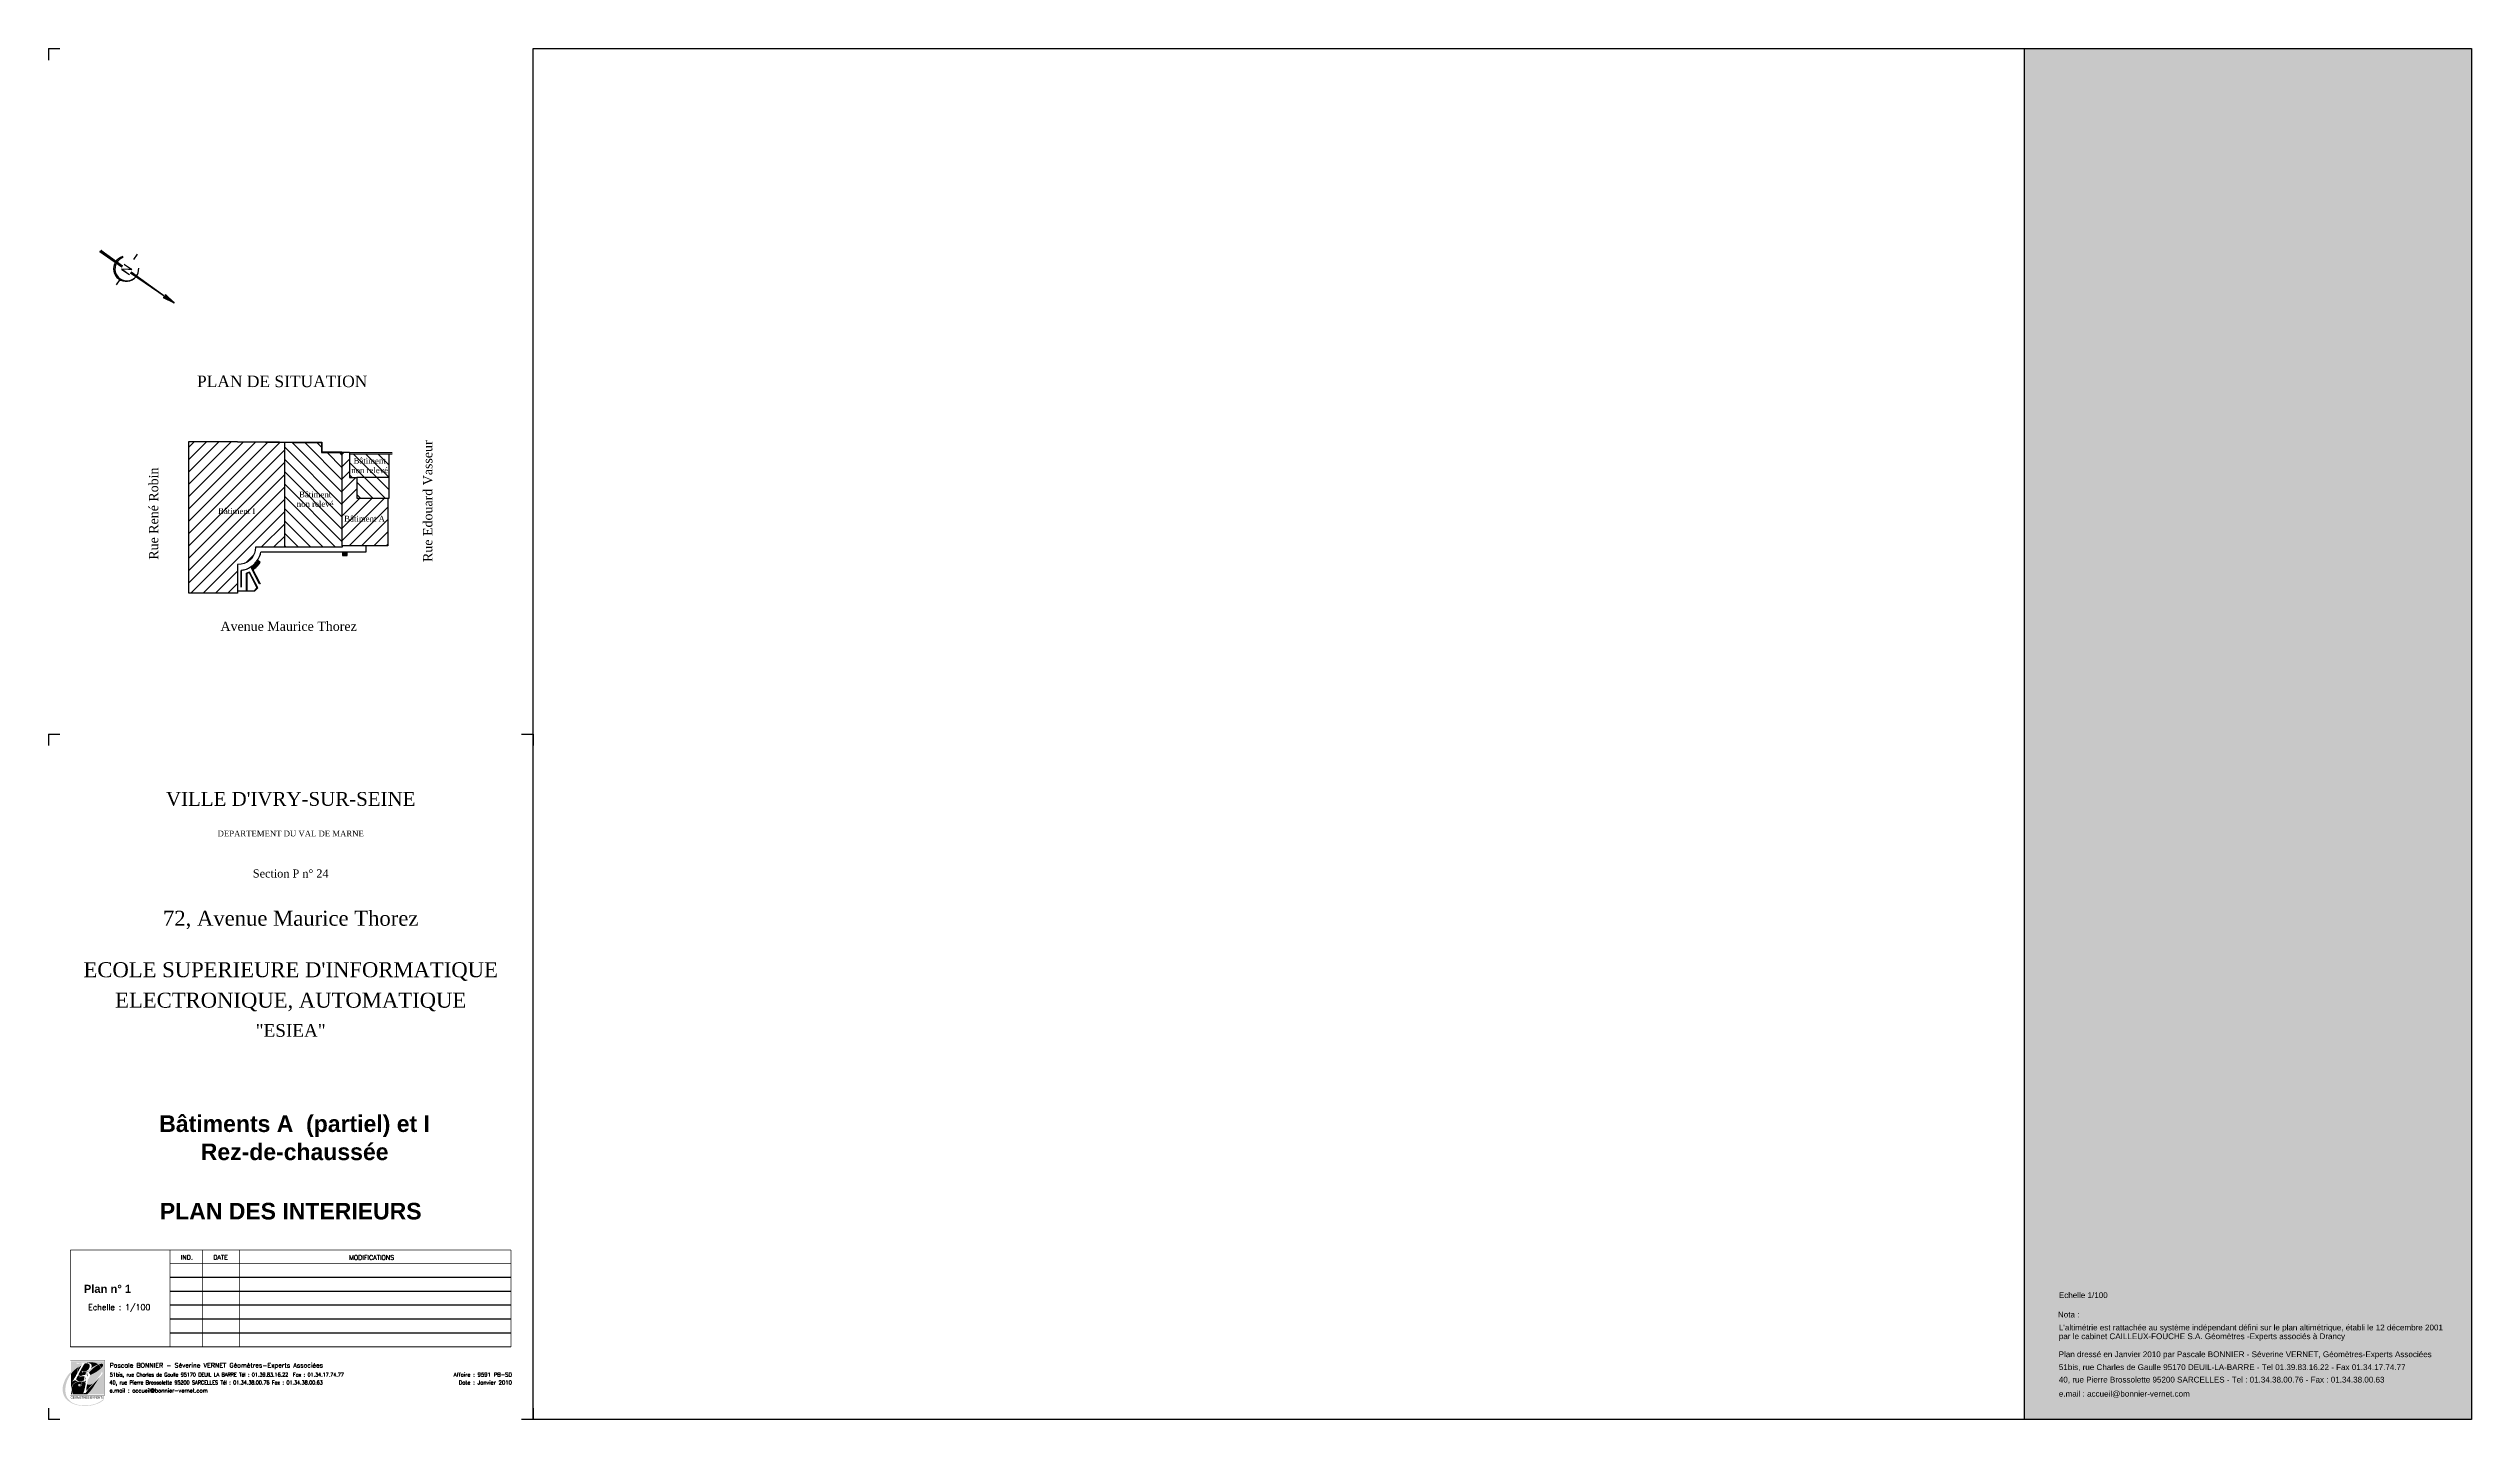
# Paper-space layout 'RDC' of a CAD drawing. Header units: metres. Extents: x 360 to 1410, y 357 to 951.
# The model-space entities are those that its viewports show. They can reach past a viewport. Long polylines and large blocks are cut down to what shows.
import ezdxf
from ezdxf.enums import TextEntityAlignment as Align

# ---------------------------------------------------------------- set-up
doc = ezdxf.new("R2010")
doc.units = ezdxf.units.M
for name, color, linetype in [('APPLAT-GRIS', 253, 'Continuous'), ('FLECHE-NORD', 7, 'Continuous'), ('LOGO-PBSV', 7, 'Continuous'), ('MUR', 130, 'Continuous'), ('NOTA', 7, 'Continuous'), ('TITRE', 7, 'Continuous')]:
    doc.layers.add(name, color=color, linetype=linetype)
doc.layers.add('FENETRE-PAPIER', color=2, linetype='Continuous', plot=False)
doc.styles.add('12', font='romand', dxfattribs={"height": 1.5})
doc.styles.add('arial', font='arial.ttf')
doc.styles.add('ARIALG', font='arialbd.ttf')
doc.styles.add('Nom de rue Grand', font='times.ttf', dxfattribs={"oblique": 14.4, "height": 1.2})
doc.styles.add('nota', font='arial.ttf')
doc.styles.add('ROMANC', font='romanc.shx')
doc.styles.add('ROMAND', font='romand.shx')
pattern_1 = [(45, (171.0485, 244.8953), (-2.672864, 2.672864), [])]
pattern_2 = [(315, (0, 0), (2.672864, 2.672864), [])]

# ---------------------------------------------------------------- blocks, each defined once
blk = doc.blocks.new('GH16-LOGO-PBSV2004')
at = {"layer": 'LOGO-PBSV', "linetype": 'Continuous', "lineweight": 0}
h = blk.add_hatch(color=248, dxfattribs=at)
edge = h.paths.add_edge_path(flags=17)
edge.add_spline(control_points=[(10.3, 8.3), (10.1, 8.6), (10, 9), (10, 9.5)], knot_values=[86.340192, 86.340192, 86.340192, 86.340192, 86.960422, 86.960422, 86.960422, 86.960422], degree=3, periodic=0)
edge.add_spline(control_points=[(10, 9.5), (9.9, 9.4), (9.8, 9.4), (9.7, 9.3)], knot_values=[15.844848, 15.844848, 15.844848, 15.844848, 16, 16, 16, 16], degree=3, periodic=0)
edge.add_spline(control_points=[(9.7, 9.3), (9.6, 9.3), (9.5, 9.3), (9.4, 9.2)], knot_values=[16, 16, 16, 16, 16.127006, 16.127006, 16.127006, 16.127006], degree=3, periodic=0)
edge.add_spline(control_points=[(9.4, 9.2), (9.5, 8.7), (9.8, 8.3), (10.1, 7.9)], knot_values=[64.49208, 64.49208, 64.49208, 64.49208, 65, 65, 65, 65], degree=3, periodic=0)
edge.add_spline(control_points=[(10.1, 7.9), (10.1, 7.9), (10.2, 7.8), (10.2, 7.8)], knot_values=[65, 65, 65, 65, 65.079235, 65.079235, 65.079235, 65.079235], degree=3, periodic=0)
edge.add_spline(control_points=[(10.2, 7.8), (10.3, 8), (10.3, 8.1), (10.3, 8.3)], knot_values=[77.429416, 77.429416, 77.429416, 77.429416, 77.668726, 77.668726, 77.668726, 77.668726], degree=3, periodic=0)
edge = h.paths.add_edge_path(flags=17)
edge.add_spline(control_points=[(7, 12.7), (6.5, 12.8), (6.1, 13), (5.8, 13.3)], knot_values=[7.540033, 7.540033, 7.540033, 7.540033, 8, 8, 8, 8], degree=3, periodic=0)
edge.add_spline(control_points=[(5.8, 13.3), (5.6, 13.4), (5.5, 13.5), (5.4, 13.6)], knot_values=[8, 8, 8, 8, 8.17951, 8.17951, 8.17951, 8.17951], degree=3, periodic=0)
edge.add_spline(control_points=[(5.4, 13.6), (5.3, 13.5), (5.3, 13.5), (5.3, 13.4)], knot_values=[43.406975, 43.406975, 43.406975, 43.406975, 43.45946, 43.45946, 43.45946, 43.45946], degree=3, periodic=0)
edge.add_spline(control_points=[(5.3, 13.4), (5.4, 13.3), (5.5, 13.2), (5.6, 13.1)], knot_values=[59.86319, 59.86319, 59.86319, 59.86319, 60, 60, 60, 60], degree=3, periodic=0)
edge.add_spline(control_points=[(5.6, 13.1), (5.9, 12.9), (6.3, 12.7), (6.7, 12.5)], knot_values=[60, 60, 60, 60, 60.407623, 60.407623, 60.407623, 60.407623], degree=3, periodic=0)
edge.add_spline(control_points=[(6.7, 12.5), (6.8, 12.6), (6.9, 12.7), (7, 12.7)], knot_values=[38.332969, 38.332969, 38.332969, 38.332969, 38.511635, 38.511635, 38.511635, 38.511635], degree=3, periodic=0)
edge = h.paths.add_edge_path()
edge.add_spline(control_points=[(21.7, 13.9), (22, 14.3), (22.3, 14.7), (22.5, 14.9)], knot_values=[78, 78, 78, 78, 79, 79, 79, 79], degree=3, periodic=0)
edge.add_spline(control_points=[(22.5, 14.9), (22.5, 14.9), (22.5, 15.4), (22.5, 15.4)], knot_values=[79, 79, 79, 79, 80, 80, 80, 80], degree=3, periodic=0)
edge.add_spline(control_points=[(22.5, 15.4), (22.2, 15.4), (21.9, 15.1), (21.5, 14.5)], knot_values=[80, 80, 80, 80, 80.943683, 80.943683, 80.943683, 80.943683], degree=3, periodic=0)
edge.add_spline(control_points=[(21.5, 14.5), (21.4, 14.5), (21.4, 14.4), (21.4, 14.3)], knot_values=[59.426367, 59.426367, 59.426367, 59.426367, 60, 60, 60, 60], degree=3, periodic=0)
edge.add_spline(control_points=[(21.4, 14.3), (21.3, 14.2), (21.2, 14), (21, 13.7)], knot_values=[60, 60, 60, 60, 61, 61, 61, 61], degree=3, periodic=0)
edge.add_spline(control_points=[(21, 13.7), (20.9, 13.5), (20.6, 13.2), (20.3, 12.8)], knot_values=[61, 61, 61, 61, 62, 62, 62, 62], degree=3, periodic=0)
edge.add_spline(control_points=[(20.3, 12.8), (20.2, 12.7), (20.2, 12.6), (20.1, 12.5)], knot_values=[62, 62, 62, 62, 62.19052, 62.19052, 62.19052, 62.19052], degree=3, periodic=0)
edge.add_spline(control_points=[(20.1, 12.5), (19.8, 12.2), (19.4, 11.8), (19, 11.3)], knot_values=[62.19052, 62.19052, 62.19052, 62.19052, 63, 63, 63, 63], degree=3, periodic=0)
edge.add_spline(control_points=[(19, 11.3), (18.6, 10.9), (18.2, 10.5), (17.8, 10)], knot_values=[63, 63, 63, 63, 63.61675, 63.61675, 63.61675, 63.61675], degree=3, periodic=0)
edge.add_line((17.8, 10), (17.9, 10))
edge.add_spline(control_points=[(17.9, 10), (18.3, 10.4), (18.8, 10.9), (19.3, 11.4)], knot_values=[68.7915, 68.7915, 68.7915, 68.7915, 69, 69, 69, 69], degree=3, periodic=0)
edge.add_spline(control_points=[(19.3, 11.4), (18.9, 10.9), (18.5, 10.4), (18.1, 9.8)], knot_values=[69, 69, 69, 69, 69.520406, 69.520406, 69.520406, 69.520406], degree=3, periodic=0)
edge.add_spline(control_points=[(18.1, 9.8), (17.8, 9.3), (17.5, 8.8), (17.2, 8.3)], knot_values=[69.520406, 69.520406, 69.520406, 69.520406, 70, 70, 70, 70], degree=3, periodic=0)
edge.add_spline(control_points=[(17.2, 8.3), (16.7, 7.6), (16.3, 6.9), (15.9, 6.3)], knot_values=[70, 70, 70, 70, 70.200778, 70.200778, 70.200778, 70.200778], degree=3, periodic=0)
edge.add_spline(control_points=[(15.9, 6.3), (15.1, 5), (14.3, 3.9), (13.5, 2.9)], knot_values=[70.200778, 70.200778, 70.200778, 70.200778, 70.612, 70.612, 70.612, 70.612], degree=3, periodic=0)
edge.add_spline(control_points=[(13.5, 2.9), (12.8, 2.1), (12.2, 1.4), (11.5, 0.8)], knot_values=[70.612, 70.612, 70.612, 70.612, 71, 71, 71, 71], degree=3, periodic=0)
edge.add_spline(control_points=[(11.5, 0.8), (11.4, 0.7), (11.3, 0.6), (11.2, 0.5)], knot_values=[71, 71, 71, 71, 72, 72, 72, 72], degree=3, periodic=0)
edge.add_spline(control_points=[(11.2, 0.5), (11.2, 0.5), (13.1, 0.5), (13.1, 0.5)], knot_values=[72, 72, 72, 72, 73, 73, 73, 73], degree=3, periodic=0)
edge.add_spline(control_points=[(13.1, 0.5), (13.9, 1), (14.5, 1.5), (15, 2.1)], knot_values=[73, 73, 73, 73, 73.756373, 73.756373, 73.756373, 73.756373], degree=3, periodic=0)
edge.add_spline(control_points=[(15, 2.1), (15.2, 2.3), (15.3, 2.4), (15.5, 2.6)], knot_values=[73.756373, 73.756373, 73.756373, 73.756373, 74, 74, 74, 74], degree=3, periodic=0)
edge.add_spline(control_points=[(15.5, 2.6), (16, 3.4), (16.6, 4.4), (17, 5.5)], knot_values=[74, 74, 74, 74, 74.789655, 74.789655, 74.789655, 74.789655], degree=3, periodic=0)
edge.add_spline(control_points=[(17, 5.5), (17.1, 5.9), (17.2, 6.2), (17.4, 6.5)], knot_values=[74.789655, 74.789655, 74.789655, 74.789655, 75, 75, 75, 75], degree=3, periodic=0)
edge.add_spline(control_points=[(17.4, 6.5), (17.8, 7.9), (18.1, 8.9), (18.4, 9.5)], knot_values=[75, 75, 75, 75, 76, 76, 76, 76], degree=3, periodic=0)
edge.add_spline(control_points=[(18.4, 9.5), (18.4, 9.6), (18.4, 9.6), (18.4, 9.7)], knot_values=[76, 76, 76, 76, 76.072946, 76.072946, 76.072946, 76.072946], degree=3, periodic=0)
edge.add_spline(control_points=[(18.4, 9.7), (18.7, 10.3), (19.1, 11), (19.7, 11.9)], knot_values=[76.072946, 76.072946, 76.072946, 76.072946, 77, 77, 77, 77], degree=3, periodic=0)
edge.add_spline(control_points=[(19.7, 11.9), (19.9, 12.1), (20.1, 12.2), (20.3, 12.4)], knot_values=[77, 77, 77, 77, 77.302091, 77.302091, 77.302091, 77.302091], degree=3, periodic=0)
edge.add_spline(control_points=[(20.3, 12.4), (20.8, 12.9), (21.2, 13.4), (21.7, 13.9)], knot_values=[77.302091, 77.302091, 77.302091, 77.302091, 78, 78, 78, 78], degree=3, periodic=0)
edge = h.paths.add_edge_path(flags=17)
edge.add_spline(control_points=[(11.7, 12.7), (11.7, 12.8), (11.7, 12.8), (11.7, 12.9)], knot_values=[17.493612, 17.493612, 17.493612, 17.493612, 17.583968, 17.583968, 17.583968, 17.583968], degree=3, periodic=0)
edge.add_spline(control_points=[(11.7, 12.9), (11.6, 12.9), (11.5, 12.8), (11.4, 12.8)], knot_values=[7.825702, 7.825702, 7.825702, 7.825702, 7.897317, 7.897317, 7.897317, 7.897317], degree=3, periodic=0)
edge.add_spline(control_points=[(11.4, 12.8), (11.4, 12.8), (11.4, 12.8), (11.4, 12.7)], knot_values=[41.078111, 41.078111, 41.078111, 41.078111, 41.131056, 41.131056, 41.131056, 41.131056], degree=3, periodic=0)
edge.add_spline(control_points=[(11.4, 12.7), (11.5, 12.7), (11.5, 12.7), (11.5, 12.6)], knot_values=[41.131056, 41.131056, 41.131056, 41.131056, 41.233011, 41.233011, 41.233011, 41.233011], degree=3, periodic=0)
edge.add_spline(control_points=[(11.5, 12.6), (11.5, 12.6), (11.5, 12.6), (11.5, 12.6)], knot_values=[41.233011, 41.233011, 41.233011, 41.233011, 41.242222, 41.242222, 41.242222, 41.242222], degree=3, periodic=0)
edge.add_spline(control_points=[(11.5, 12.6), (11.6, 12.6), (11.6, 12.6), (11.7, 12.7)], knot_values=[90.146002, 90.146002, 90.146002, 90.146002, 90.181232, 90.181232, 90.181232, 90.181232], degree=3, periodic=0)
edge.add_spline(control_points=[(11.7, 12.7), (11.7, 12.7), (11.7, 12.7), (11.7, 12.7)], knot_values=[17.447374, 17.447374, 17.447374, 17.447374, 17.493612, 17.493612, 17.493612, 17.493612], degree=3, periodic=0)
edge = h.paths.add_edge_path()
edge.add_spline(control_points=[(9.5, 20.9), (9.7, 21), (10, 21.1), (10.3, 21.2)], knot_values=[3.318941, 3.318941, 3.318941, 3.318941, 3.44564, 3.44564, 3.44564, 3.44564], degree=3, periodic=0)
edge.add_spline(control_points=[(10.3, 21.2), (10.2, 21.2), (10.2, 21.2), (10.2, 21.2)], knot_values=[38.260403, 38.260403, 38.260403, 38.260403, 38.439933, 38.439933, 38.439933, 38.439933], degree=3, periodic=0)
edge.add_spline(control_points=[(10.2, 21.2), (10.1, 21.2), (10.1, 21.2), (10, 21.2)], knot_values=[38.439933, 38.439933, 38.439933, 38.439933, 38.69009, 38.69009, 38.69009, 38.69009], degree=3, periodic=0)
edge.add_spline(control_points=[(10, 21.2), (10, 21.2), (9.9, 21.2), (9.9, 21.2)], knot_values=[38.69009, 38.69009, 38.69009, 38.69009, 39, 39, 39, 39], degree=3, periodic=0)
edge.add_spline(control_points=[(9.9, 21.2), (9.9, 21.2), (9.8, 21.1), (9.8, 21.1)], knot_values=[39, 39, 39, 39, 39.114965, 39.114965, 39.114965, 39.114965], degree=3, periodic=0)
edge.add_spline(control_points=[(9.8, 21.1), (9.8, 21.1), (9.8, 21.1), (9.8, 21.1)], knot_values=[39.114965, 39.114965, 39.114965, 39.114965, 39.219925, 39.219925, 39.219925, 39.219925], degree=3, periodic=0)
edge.add_spline(control_points=[(9.8, 21.1), (9.7, 21.1), (9.7, 21.1), (9.7, 21.1)], knot_values=[39.219925, 39.219925, 39.219925, 39.219925, 39.344895, 39.344895, 39.344895, 39.344895], degree=3, periodic=0)
edge.add_spline(control_points=[(9.7, 21.1), (9.7, 21.1), (9.7, 21.1), (9.6, 21.1)], knot_values=[39.344895, 39.344895, 39.344895, 39.344895, 39.449834, 39.449834, 39.449834, 39.449834], degree=3, periodic=0)
edge.add_spline(control_points=[(9.6, 21.1), (9.6, 21), (9.6, 21), (9.6, 21)], knot_values=[39.449834, 39.449834, 39.449834, 39.449834, 39.574825, 39.574825, 39.574825, 39.574825], degree=3, periodic=0)
edge.add_spline(control_points=[(9.6, 21), (9.6, 21), (9.6, 21), (9.5, 21)], knot_values=[39.574825, 39.574825, 39.574825, 39.574825, 39.679753, 39.679753, 39.679753, 39.679753], degree=3, periodic=0)
edge.add_spline(control_points=[(9.5, 21), (9.5, 21), (9.5, 20.9), (9.5, 20.9)], knot_values=[39.679753, 39.679753, 39.679753, 39.679753, 39.804752, 39.804752, 39.804752, 39.804752], degree=3, periodic=0)
edge.add_spline(control_points=[(9.5, 20.9), (9.5, 20.9), (9.5, 20.9), (9.5, 20.9)], knot_values=[39.804752, 39.804752, 39.804752, 39.804752, 39.839427, 39.839427, 39.839427, 39.839427], degree=3, periodic=0)
edge = h.paths.add_edge_path()
edge.add_spline(control_points=[(21.8, -2.9), (21.8, -2.9), (21.8, -2.9), (21.8, -2.9)], knot_values=[121, 121, 121, 121, 121.002596, 121.002596, 121.002596, 121.002596], degree=3, periodic=0)
edge.add_line((21.8, -2.9), (21.8, -2.9))
edge.add_spline(control_points=[(21.8, -2.9), (21.8, -2.9), (21.8, -2.9), (21.8, -2.9)], knot_values=[121.002598, 121.002598, 121.002598, 121.002598, 121.005082, 121.005082, 121.005082, 121.005082], degree=3, periodic=0)
edge.add_spline(control_points=[(21.8, -2.9), (21.7, -3), (21.6, -3.1), (21.5, -3.2)], knot_values=[121.005082, 121.005082, 121.005082, 121.005082, 121.057252, 121.057252, 121.057252, 121.057252], degree=3, periodic=0)
edge.add_spline(control_points=[(21.5, -3.2), (21.4, -3.2), (21.3, -3.3), (21.3, -3.3)], knot_values=[121.057252, 121.057252, 121.057252, 121.057252, 121.101116, 121.101116, 121.101116, 121.101116], degree=3, periodic=0)
edge.add_spline(control_points=[(21.3, -3.3), (20.9, -3.6), (20.6, -3.8), (20.2, -4.1)], knot_values=[121.101116, 121.101116, 121.101116, 121.101116, 121.290054, 121.290054, 121.290054, 121.290054], degree=3, periodic=0)
edge.add_spline(control_points=[(20.2, -4.1), (19.7, -4.4), (19.1, -4.7), (18.6, -5)], knot_values=[121.290054, 121.290054, 121.290054, 121.290054, 121.570207, 121.570207, 121.570207, 121.570207], degree=3, periodic=0)
edge.add_spline(control_points=[(18.6, -5), (18.1, -5.3), (17.5, -5.5), (17, -5.7)], knot_values=[121.570207, 121.570207, 121.570207, 121.570207, 121.839083, 121.839083, 121.839083, 121.839083], degree=3, periodic=0)
edge.add_spline(control_points=[(17, -5.7), (16.6, -5.8), (16.3, -5.9), (16, -6)], knot_values=[121.839083, 121.839083, 121.839083, 121.839083, 122, 122, 122, 122], degree=3, periodic=0)
edge.add_spline(control_points=[(16, -6), (14, -6.6), (12, -6.9), (9.8, -6.9)], knot_values=[122, 122, 122, 122, 123, 123, 123, 123], degree=3, periodic=0)
edge.add_spline(control_points=[(9.8, -6.9), (4.9, -6.9), (1.4, -5.7), (-0.9, -3.2)], knot_values=[123, 123, 123, 123, 124, 124, 124, 124], degree=3, periodic=0)
edge.add_spline(control_points=[(-0.9, -3.2), (-1, -3.1), (-1, -3.1), (-1.1, -3)], knot_values=[124, 124, 124, 124, 124.031131, 124.031131, 124.031131, 124.031131], degree=3, periodic=0)
edge.add_spline(control_points=[(-1.1, -3), (-2.6, -1.4), (-3.3, 0.8), (-3.3, 3.4)], knot_values=[124.031131, 124.031131, 124.031131, 124.031131, 125, 125, 125, 125], degree=3, periodic=0)
edge.add_spline(control_points=[(-3.3, 3.4), (-3.3, 5.4), (-2.9, 7.4), (-2.1, 9.5)], knot_values=[125, 125, 125, 125, 125.855352, 125.855352, 125.855352, 125.855352], degree=3, periodic=0)
edge.add_spline(control_points=[(-2.1, 9.5), (-2, 9.8), (-1.8, 10.1), (-1.7, 10.5)], knot_values=[125.855352, 125.855352, 125.855352, 125.855352, 126, 126, 126, 126], degree=3, periodic=0)
edge.add_spline(control_points=[(-1.7, 10.5), (-0.7, 12.7), (0.7, 14.7), (2.5, 16.4)], knot_values=[126, 126, 126, 126, 127, 127, 127, 127], degree=3, periodic=0)
edge.add_spline(control_points=[(2.5, 16.4), (3.4, 17.3), (4.4, 18.1), (5.4, 18.7)], knot_values=[127, 127, 127, 127, 128, 128, 128, 128], degree=3, periodic=0)
edge.add_spline(control_points=[(5.4, 18.7), (5.7, 18.9), (5.9, 19), (6.1, 19.2)], knot_values=[128, 128, 128, 128, 129, 129, 129, 129], degree=3, periodic=0)
edge.add_spline(control_points=[(6.1, 19.2), (5, 18.1), (4.4, 16.8), (4.4, 15.5)], knot_values=[129, 129, 129, 129, 130, 130, 130, 130], degree=3, periodic=0)
edge.add_spline(control_points=[(4.4, 15.5), (4.4, 15.1), (4.4, 14.8), (4.6, 14.4)], knot_values=[130, 130, 130, 130, 130.39647, 130.39647, 130.39647, 130.39647], degree=3, periodic=0)
edge.add_spline(control_points=[(4.6, 14.4), (4.6, 14.5), (4.7, 14.6), (4.7, 14.7)], knot_values=[28.732342, 28.732342, 28.732342, 28.732342, 28.919206, 28.919206, 28.919206, 28.919206], degree=3, periodic=0)
edge.add_spline(control_points=[(4.7, 14.7), (4.6, 15), (4.6, 15.2), (4.6, 15.5)], knot_values=[1.6864, 1.6864, 1.6864, 1.6864, 2, 2, 2, 2], degree=3, periodic=0)
edge.add_spline(control_points=[(4.6, 15.5), (4.6, 17.1), (5.5, 18.5), (7.4, 19.8)], knot_values=[2, 2, 2, 2, 2.980685, 2.980685, 2.980685, 2.980685], degree=3, periodic=0)
edge.add_spline(control_points=[(7.4, 19.8), (7.4, 19.8), (7.4, 19.8), (7.5, 19.9)], knot_values=[32.950304, 32.950304, 32.950304, 32.950304, 33, 33, 33, 33], degree=3, periodic=0)
edge.add_spline(control_points=[(7.5, 19.9), (7.6, 20.1), (7.7, 20.4), (7.8, 20.7)], knot_values=[33, 33, 33, 33, 33.655459, 33.655459, 33.655459, 33.655459], degree=3, periodic=0)
edge.add_spline(control_points=[(7.8, 20.7), (6.7, 20.1), (5.4, 19.4), (5.4, 19.4)], knot_values=[105.287906, 105.287906, 105.287906, 105.287906, 106, 106, 106, 106], degree=3, periodic=0)
edge.add_spline(control_points=[(5.4, 19.4), (5.4, 19.4), (5.4, 19.4), (5.4, 19.4)], knot_values=[106, 106, 106, 106, 106.005707, 106.005707, 106.005707, 106.005707], degree=3, periodic=0)
edge.add_spline(control_points=[(5.4, 19.4), (3.4, 18.2), (1.6, 16.7), (-0.3, 14.8)], knot_values=[106.005707, 106.005707, 106.005707, 106.005707, 107, 107, 107, 107], degree=3, periodic=0)
edge.add_spline(control_points=[(-0.3, 14.8), (-1.5, 13.5), (-2.5, 12.1), (-3.3, 10.5)], knot_values=[107, 107, 107, 107, 107.88823, 107.88823, 107.88823, 107.88823], degree=3, periodic=0)
edge.add_spline(control_points=[(-3.3, 10.5), (-3.4, 10.3), (-3.5, 10.1), (-3.6, 9.9)], knot_values=[107.88823, 107.88823, 107.88823, 107.88823, 108, 108, 108, 108], degree=3, periodic=0)
edge.add_spline(control_points=[(-3.6, 9.9), (-4.6, 7.8), (-5.1, 5.8), (-5.1, 4)], knot_values=[108, 108, 108, 108, 109, 109, 109, 109], degree=3, periodic=0)
edge.add_spline(control_points=[(-5.1, 4), (-5.1, 0.8), (-4, -1.7), (-1.8, -3.6)], knot_values=[109, 109, 109, 109, 109.881085, 109.881085, 109.881085, 109.881085], degree=3, periodic=0)
edge.add_spline(control_points=[(-1.8, -3.6), (-1.5, -3.8), (-1.1, -4.1), (-0.8, -4.3)], knot_values=[109.881085, 109.881085, 109.881085, 109.881085, 110, 110, 110, 110], degree=3, periodic=0)
edge.add_spline(control_points=[(-0.8, -4.3), (1.9, -6.2), (5.4, -7.2), (9.6, -7.2)], knot_values=[110, 110, 110, 110, 111, 111, 111, 111], degree=3, periodic=0)
edge.add_spline(control_points=[(9.6, -7.2), (12.2, -7.3), (14.8, -6.9), (17.2, -6)], knot_values=[111, 111, 111, 111, 111.849061, 111.849061, 111.849061, 111.849061], degree=3, periodic=0)
edge.add_spline(control_points=[(17.2, -6), (17.6, -5.9), (18.1, -5.7), (18.5, -5.6)], knot_values=[111.849061, 111.849061, 111.849061, 111.849061, 112, 112, 112, 112], degree=3, periodic=0)
edge.add_spline(control_points=[(18.5, -5.6), (19.3, -5.2), (20.1, -4.8), (20.9, -4.2)], knot_values=[112, 112, 112, 112, 113, 113, 113, 113], degree=3, periodic=0)
edge.add_spline(control_points=[(20.9, -4.2), (21.4, -3.9), (21.8, -3.6), (22.1, -3.3)], knot_values=[113, 113, 113, 113, 114, 114, 114, 114], degree=3, periodic=0)
edge.add_spline(control_points=[(22.1, -3.3), (22.1, -3.3), (22.1, -3.3), (22.1, -3.3)], knot_values=[114, 114, 114, 114, 115, 115, 115, 115], degree=3, periodic=0)
edge.add_spline(control_points=[(22.1, -3.3), (22.1, -3.3), (22.1, -3.3), (22.1, -3.3)], knot_values=[115, 115, 115, 115, 116, 116, 116, 116], degree=3, periodic=0)
edge.add_spline(control_points=[(22.1, -3.3), (22.1, -3.3), (22.1, -3.2), (22.1, -3.2)], knot_values=[116, 116, 116, 116, 117, 117, 117, 117], degree=3, periodic=0)
edge.add_spline(control_points=[(22.1, -3.2), (22.1, -3.2), (22.1, -3.2), (22.1, -3.2)], knot_values=[117.00006, 117.00006, 117.00006, 117.00006, 117.99999, 117.99999, 117.99999, 117.99999], degree=3, periodic=0)
edge.add_spline(control_points=[(22.1, -3.2), (22.2, -3.1), (22.2, -3), (22.1, -2.9)], knot_values=[118, 118, 118, 118, 119, 119, 119, 119], degree=3, periodic=0)
edge.add_spline(control_points=[(22.1, -2.9), (22.1, -2.9), (22.1, -2.9), (22, -2.9)], knot_values=[119, 119, 119, 119, 119.341005, 119.341005, 119.341005, 119.341005], degree=3, periodic=0)
edge.add_spline(control_points=[(22, -2.9), (22, -2.9), (21.9, -2.9), (21.8, -2.9)], knot_values=[119.341005, 119.341005, 119.341005, 119.341005, 120, 120, 120, 120], degree=3, periodic=0)
edge = h.paths.add_edge_path()
edge.add_spline(control_points=[(13, 15.6), (13.3, 15.9), (13.6, 16.2), (13.9, 16.6)], knot_values=[3.664744, 3.664744, 3.664744, 3.664744, 3.887374, 3.887374, 3.887374, 3.887374], degree=3, periodic=0)
edge.add_spline(control_points=[(13.9, 16.6), (14.1, 16.7), (14.2, 16.9), (14.4, 17)], knot_values=[3.887374, 3.887374, 3.887374, 3.887374, 4, 4, 4, 4], degree=3, periodic=0)
edge.add_spline(control_points=[(14.4, 17), (15.9, 18.5), (17.4, 19.5), (18.9, 20.3)], knot_values=[4, 4, 4, 4, 5, 5, 5, 5], degree=3, periodic=0)
edge.add_spline(control_points=[(18.9, 20.3), (19.7, 19.6), (20.2, 18.8), (20.4, 17.8)], knot_values=[5, 5, 5, 5, 6, 6, 6, 6], degree=3, periodic=0)
edge.add_spline(control_points=[(20.4, 17.8), (19, 16.6), (17.5, 15.5), (15.8, 14.6)], knot_values=[6, 6, 6, 6, 7, 7, 7, 7], degree=3, periodic=0)
edge.add_spline(control_points=[(15.8, 14.6), (14.9, 14.1), (14, 13.7), (13.1, 13.4)], knot_values=[7, 7, 7, 7, 7.53329, 7.53329, 7.53329, 7.53329], degree=3, periodic=0)
edge.add_spline(control_points=[(13.1, 13.4), (13.1, 13.4), (13.1, 13.4), (13.1, 13.3)], knot_values=[60.977902, 60.977902, 60.977902, 60.977902, 61, 61, 61, 61], degree=3, periodic=0)
edge.add_spline(control_points=[(13.1, 13.3), (13.1, 13.3), (13.1, 13.2), (13.1, 13.1)], knot_values=[61, 61, 61, 61, 61.13538, 61.13538, 61.13538, 61.13538], degree=3, periodic=0)
edge.add_spline(control_points=[(13.1, 13.1), (14, 13.5), (14.9, 13.9), (15.8, 14.3), (17.5, 15.3), (19, 16.3), (20.5, 17.6)], knot_values=[90.475547, 90.475547, 90.475547, 90.475547, 91, 91, 91, 92, 92, 92, 92], degree=3, periodic=0)
edge.add_spline(control_points=[(20.5, 17.6), (20.5, 17.3), (20.5, 17), (20.5, 16.6)], knot_values=[92, 92, 92, 92, 93, 93, 93, 93], degree=3, periodic=0)
edge.add_spline(control_points=[(20.5, 16.6), (20.5, 15.5), (20.2, 14.4), (19.6, 13.4)], knot_values=[93, 93, 93, 93, 94, 94, 94, 94], degree=3, periodic=0)
edge.add_spline(control_points=[(19.6, 13.4), (19.5, 13.4), (19.5, 13.3), (19.5, 13.3)], knot_values=[94, 94, 94, 94, 95, 95, 95, 95], degree=3, periodic=0)
edge.add_spline(control_points=[(19.5, 13.3), (19.5, 13.2), (19.6, 13.2), (19.6, 13.2)], knot_values=[95, 95, 95, 95, 96, 96, 96, 96], degree=3, periodic=0)
edge.add_spline(control_points=[(19.6, 13.2), (19.7, 13.2), (19.8, 13.4), (19.9, 13.7)], knot_values=[96, 96, 96, 96, 97, 97, 97, 97], degree=3, periodic=0)
edge.add_spline(control_points=[(19.9, 13.7), (20.5, 14.7), (20.7, 15.7), (20.7, 16.6)], knot_values=[97, 97, 97, 97, 98, 98, 98, 98], degree=3, periodic=0)
edge.add_spline(control_points=[(20.7, 16.6), (20.7, 16.9), (20.7, 17.3), (20.6, 17.7)], knot_values=[98, 98, 98, 98, 99, 99, 99, 99], degree=3, periodic=0)
edge.add_spline(control_points=[(20.6, 17.7), (21.6, 18.7), (22.1, 19.4), (22.1, 20.1)], knot_values=[99, 99, 99, 99, 100, 100, 100, 100], degree=3, periodic=0)
edge.add_spline(control_points=[(22.1, 20.1), (22.1, 20.7), (21.6, 21.1), (20.8, 21.1)], knot_values=[100, 100, 100, 100, 101, 101, 101, 101], degree=3, periodic=0)
edge.add_spline(control_points=[(20.8, 21.1), (20.4, 21.1), (19.8, 20.9), (18.9, 20.6)], knot_values=[101, 101, 101, 101, 102, 102, 102, 102], degree=3, periodic=0)
edge.add_spline(control_points=[(18.9, 20.6), (17.6, 21.6), (16, 22.1), (14, 22.1)], knot_values=[102, 102, 102, 102, 103, 103, 103, 103], degree=3, periodic=0)
edge.add_spline(control_points=[(14, 22.1), (12.6, 22.1), (11.3, 21.9), (10.2, 21.5)], knot_values=[103, 103, 103, 103, 103.791403, 103.791403, 103.791403, 103.791403], degree=3, periodic=0)
edge.add_spline(control_points=[(10.2, 21.5), (10.5, 21.5), (10.8, 21.5), (11.1, 21.5)], knot_values=[47.398287, 47.398287, 47.398287, 47.398287, 47.81682, 47.81682, 47.81682, 47.81682], degree=3, periodic=0)
edge.add_spline(control_points=[(11.1, 21.5), (12, 21.7), (13, 21.8), (14, 21.8)], knot_values=[3.564738, 3.564738, 3.564738, 3.564738, 4, 4, 4, 4], degree=3, periodic=0)
edge.add_spline(control_points=[(14, 21.8), (16, 21.8), (17.5, 21.4), (18.6, 20.5)], knot_values=[4, 4, 4, 4, 5, 5, 5, 5], degree=3, periodic=0)
edge.add_spline(control_points=[(18.6, 20.5), (16.8, 19.7), (15.2, 18.9), (13.9, 18)], knot_values=[5, 5, 5, 5, 5.359553, 5.359553, 5.359553, 5.359553], degree=3, periodic=0)
edge.add_spline(control_points=[(13.9, 18), (13.8, 17.8), (13.6, 17.5), (13.4, 17.3)], knot_values=[52.317633, 52.317633, 52.317633, 52.317633, 53, 53, 53, 53], degree=3, periodic=0)
edge.add_spline(control_points=[(13.4, 17.3), (13.3, 17.2), (13.3, 17.2), (13.2, 17.1)], knot_values=[53, 53, 53, 53, 53.173572, 53.173572, 53.173572, 53.173572], degree=3, periodic=0)
edge.add_spline(control_points=[(13.2, 17.1), (12.9, 16.8), (12.6, 16.6), (12.2, 16.3)], knot_values=[53.173572, 53.173572, 53.173572, 53.173572, 54, 54, 54, 54], degree=3, periodic=0)
edge.add_spline(control_points=[(12.2, 16.3), (12.1, 16.3), (12, 16.2), (11.9, 16.2)], knot_values=[54, 54, 54, 54, 54.162031, 54.162031, 54.162031, 54.162031], degree=3, periodic=0)
edge.add_spline(control_points=[(11.9, 16.2), (11.8, 16.1), (11.7, 16), (11.5, 16)], knot_values=[54.162031, 54.162031, 54.162031, 54.162031, 54.425289, 54.425289, 54.425289, 54.425289], degree=3, periodic=0)
edge.add_spline(control_points=[(11.5, 16), (11.4, 15.8), (11.2, 15.6), (11.1, 15.5)], knot_values=[5.613049, 5.613049, 5.613049, 5.613049, 5.669488, 5.669488, 5.669488, 5.669488], degree=3, periodic=0)
edge.add_spline(control_points=[(11.1, 15.5), (11, 15.4), (11, 15.4), (11, 15.3)], knot_values=[5.669488, 5.669488, 5.669488, 5.669488, 5.685671, 5.685671, 5.685671, 5.685671], degree=3, periodic=0)
edge.add_spline(control_points=[(11, 15.3), (11.1, 15.3), (11.1, 15.3), (11.2, 15.3)], knot_values=[57.711579, 57.711579, 57.711579, 57.711579, 58, 58, 58, 58], degree=3, periodic=0)
edge.add_spline(control_points=[(11.2, 15.3), (11.5, 15.2), (11.8, 15.1), (12.1, 15)], knot_values=[58, 58, 58, 58, 59, 59, 59, 59], degree=3, periodic=0)
edge.add_spline(control_points=[(12.1, 15), (12.2, 14.9), (12.3, 14.9), (12.4, 14.8)], knot_values=[59, 59, 59, 59, 59.31125, 59.31125, 59.31125, 59.31125], degree=3, periodic=0)
edge.add_spline(control_points=[(12.4, 14.8), (12.5, 14.9), (12.6, 15.1), (12.7, 15.2)], knot_values=[3.480485, 3.480485, 3.480485, 3.480485, 3.573497, 3.573497, 3.573497, 3.573497], degree=3, periodic=0)
edge.add_spline(control_points=[(12.7, 15.2), (12.7, 15.3), (12.8, 15.3), (12.9, 15.4)], knot_values=[3.573497, 3.573497, 3.573497, 3.573497, 3.619808, 3.619808, 3.619808, 3.619808], degree=3, periodic=0)
edge.add_spline(control_points=[(12.9, 15.4), (12.9, 15.5), (13, 15.5), (13, 15.6)], knot_values=[3.619808, 3.619808, 3.619808, 3.619808, 3.664744, 3.664744, 3.664744, 3.664744], degree=3, periodic=0)
edge = h.paths.add_edge_path(flags=16)
edge.add_spline(control_points=[(20.6, 18), (20.3, 19), (19.8, 19.7), (19.1, 20.4)], knot_values=[2, 2, 2, 2, 3, 3, 3, 3], degree=3, periodic=0)
edge.add_spline(control_points=[(19.1, 20.4), (19.8, 20.7), (20.4, 20.9), (20.9, 20.9)], knot_values=[3, 3, 3, 3, 4, 4, 4, 4], degree=3, periodic=0)
edge.add_spline(control_points=[(20.9, 20.9), (21.5, 20.9), (21.8, 20.6), (21.8, 20)], knot_values=[0, 0, 0, 0, 1, 1, 1, 1], degree=3, periodic=0)
edge.add_spline(control_points=[(21.8, 20), (21.8, 19.5), (21.4, 18.8), (20.6, 18)], knot_values=[1, 1, 1, 1, 2, 2, 2, 2], degree=3, periodic=0)
edge = h.paths.add_edge_path(flags=17)
edge.add_spline(control_points=[(11.8, 14), (11.8, 14.1), (11.8, 14.1), (11.8, 14.1)], knot_values=[18.228778, 18.228778, 18.228778, 18.228778, 18.318835, 18.318835, 18.318835, 18.318835], degree=3, periodic=0)
edge.add_spline(control_points=[(11.8, 14.1), (11.8, 14.2), (11.7, 14.2), (11.7, 14.2)], knot_values=[18.318835, 18.318835, 18.318835, 18.318835, 18.381343, 18.381343, 18.381343, 18.381343], degree=3, periodic=0)
edge.add_spline(control_points=[(11.7, 14.2), (11.7, 14.3), (11.7, 14.3), (11.7, 14.3)], knot_values=[18.381343, 18.381343, 18.381343, 18.381343, 18.453642, 18.453642, 18.453642, 18.453642], degree=3, periodic=0)
edge.add_spline(control_points=[(11.7, 14.3), (11.7, 14.4), (11.7, 14.4), (11.7, 14.4)], knot_values=[18.453642, 18.453642, 18.453642, 18.453642, 18.516145, 18.516145, 18.516145, 18.516145], degree=3, periodic=0)
edge.add_spline(control_points=[(11.7, 14.4), (11.6, 14.4), (11.6, 14.4), (11.6, 14.5)], knot_values=[18.516145, 18.516145, 18.516145, 18.516145, 18.564344, 18.564344, 18.564344, 18.564344], degree=3, periodic=0)
edge.add_spline(control_points=[(11.6, 14.5), (11.6, 14.5), (11.6, 14.6), (11.5, 14.6)], knot_values=[18.564344, 18.564344, 18.564344, 18.564344, 18.699145, 18.699145, 18.699145, 18.699145], degree=3, periodic=0)
edge.add_spline(control_points=[(11.5, 14.6), (11.5, 14.6), (11.5, 14.7), (11.5, 14.7)], knot_values=[18.699145, 18.699145, 18.699145, 18.699145, 18.76165, 18.76165, 18.76165, 18.76165], degree=3, periodic=0)
edge.add_spline(control_points=[(11.5, 14.7), (11.4, 14.7), (11.4, 14.7), (11.4, 14.8)], knot_values=[18.76165, 18.76165, 18.76165, 18.76165, 18.858052, 18.858052, 18.858052, 18.858052], degree=3, periodic=0)
edge.add_spline(control_points=[(11.4, 14.8), (11.4, 14.8), (11.3, 14.8), (11.3, 14.8)], knot_values=[18.858052, 18.858052, 18.858052, 18.858052, 18.92055, 18.92055, 18.92055, 18.92055], degree=3, periodic=0)
edge.add_spline(control_points=[(11.3, 14.8), (11.3, 14.9), (11.2, 14.9), (11.2, 14.9)], knot_values=[18.92055, 18.92055, 18.92055, 18.92055, 19, 19, 19, 19], degree=3, periodic=0)
edge.add_spline(control_points=[(11.2, 14.9), (11.2, 14.9), (11.1, 15), (11.1, 15)], knot_values=[19, 19, 19, 19, 19.100026, 19.100026, 19.100026, 19.100026], degree=3, periodic=0)
edge.add_spline(control_points=[(11.1, 15), (11.1, 15), (11, 15), (11, 15)], knot_values=[19.100026, 19.100026, 19.100026, 19.100026, 19.175066, 19.175066, 19.175066, 19.175066], degree=3, periodic=0)
edge.add_spline(control_points=[(11, 15), (10.9, 15.1), (10.9, 15.1), (10.8, 15.1)], knot_values=[19.175066, 19.175066, 19.175066, 19.175066, 19.300063, 19.300063, 19.300063, 19.300063], degree=3, periodic=0)
edge.add_spline(control_points=[(10.8, 15.1), (10.8, 15.1), (10.8, 15.1), (10.8, 15.1)], knot_values=[19.300063, 19.300063, 19.300063, 19.300063, 19.300183, 19.300183, 19.300183, 19.300183], degree=3, periodic=0)
edge.add_spline(control_points=[(10.8, 15.1), (10.4, 14.6), (10.1, 14), (9.8, 13.4)], knot_values=[5.710607, 5.710607, 5.710607, 5.710607, 5.898225, 5.898225, 5.898225, 5.898225], degree=3, periodic=0)
edge.add_spline(control_points=[(9.8, 13.4), (9.9, 13.4), (9.9, 13.4), (10, 13.4)], knot_values=[39.884963, 39.884963, 39.884963, 39.884963, 40, 40, 40, 40], degree=3, periodic=0)
edge.add_spline(control_points=[(10, 13.4), (10.1, 13.4), (10.2, 13.4), (10.2, 13.4)], knot_values=[40, 40, 40, 40, 40.112203, 40.112203, 40.112203, 40.112203], degree=3, periodic=0)
edge.add_spline(control_points=[(10.2, 13.4), (10.3, 13.4), (10.3, 13.4), (10.4, 13.4)], knot_values=[40.112203, 40.112203, 40.112203, 40.112203, 40.211605, 40.211605, 40.211605, 40.211605], degree=3, periodic=0)
edge.add_spline(control_points=[(10.4, 13.4), (10.5, 13.4), (10.5, 13.4), (10.6, 13.4)], knot_values=[40.211605, 40.211605, 40.211605, 40.211605, 40.305361, 40.305361, 40.305361, 40.305361], degree=3, periodic=0)
edge.add_spline(control_points=[(10.6, 13.4), (10.6, 13.4), (10.6, 13.4), (10.7, 13.4)], knot_values=[40.305361, 40.305361, 40.305361, 40.305361, 40.375, 40.375, 40.375, 40.375], degree=3, periodic=0)
edge.add_spline(control_points=[(10.7, 13.4), (10.7, 13.4), (10.7, 13.3), (10.8, 13.3)], knot_values=[40.375, 40.375, 40.375, 40.375, 40.442408, 40.442408, 40.442408, 40.442408], degree=3, periodic=0)
edge.add_spline(control_points=[(10.8, 13.3), (10.8, 13.3), (10.8, 13.3), (10.8, 13.3)], knot_values=[40.442408, 40.442408, 40.442408, 40.442408, 40.497028, 40.497028, 40.497028, 40.497028], degree=3, periodic=0)
edge.add_spline(control_points=[(10.8, 13.3), (10.9, 13.3), (10.9, 13.3), (10.9, 13.3)], knot_values=[40.497028, 40.497028, 40.497028, 40.497028, 40.554617, 40.554617, 40.554617, 40.554617], degree=3, periodic=0)
edge.add_spline(control_points=[(10.9, 13.3), (10.9, 13.3), (11, 13.3), (11, 13.2)], knot_values=[40.554617, 40.554617, 40.554617, 40.554617, 40.604318, 40.604318, 40.604318, 40.604318], degree=3, periodic=0)
edge.add_spline(control_points=[(11, 13.2), (11, 13.2), (11, 13.2), (11, 13.2)], knot_values=[40.604318, 40.604318, 40.604318, 40.604318, 40.666819, 40.666819, 40.666819, 40.666819], degree=3, periodic=0)
edge.add_spline(control_points=[(11, 13.2), (11.1, 13.2), (11.1, 13.2), (11.1, 13.2)], knot_values=[40.666819, 40.666819, 40.666819, 40.666819, 40.716521, 40.716521, 40.716521, 40.716521], degree=3, periodic=0)
edge.add_spline(control_points=[(11.1, 13.2), (11.1, 13.1), (11.1, 13.1), (11.2, 13.1)], knot_values=[40.716521, 40.716521, 40.716521, 40.716521, 40.779021, 40.779021, 40.779021, 40.779021], degree=3, periodic=0)
edge.add_spline(control_points=[(11.2, 13.1), (11.2, 13.1), (11.2, 13.1), (11.2, 13.1)], knot_values=[40.779021, 40.779021, 40.779021, 40.779021, 40.795245, 40.795245, 40.795245, 40.795245], degree=3, periodic=0)
edge.add_spline(control_points=[(11.2, 13.1), (11.4, 13.4), (11.6, 13.7), (11.8, 14)], knot_values=[8.092135, 8.092135, 8.092135, 8.092135, 8.302816, 8.302816, 8.302816, 8.302816], degree=3, periodic=0)
edge = h.paths.add_edge_path(flags=17)
edge.add_spline(control_points=[(2.3, 7.5), (2.7, 7.8), (3.2, 8.1), (3.7, 8.4)], knot_values=[19, 19, 19, 19, 20, 20, 20, 20], degree=3, periodic=0)
edge.add_spline(control_points=[(3.7, 8.4), (4.6, 8.9), (5.4, 9), (6.1, 9)], knot_values=[20, 20, 20, 20, 20.77262, 20.77262, 20.77262, 20.77262], degree=3, periodic=0)
edge.add_spline(control_points=[(6.1, 9), (6.3, 9), (6.5, 8.9), (6.7, 8.9)], knot_values=[20.77262, 20.77262, 20.77262, 20.77262, 21, 21, 21, 21], degree=3, periodic=0)
edge.add_spline(control_points=[(6.7, 8.9), (7.1, 8.7), (7.4, 8.5), (7.5, 8.1)], knot_values=[21, 21, 21, 21, 22, 22, 22, 22], degree=3, periodic=0)
edge.add_spline(control_points=[(7.5, 8.1), (7.7, 7.8), (7.7, 7.4), (7.6, 7.1)], knot_values=[22, 22, 22, 22, 23, 23, 23, 23], degree=3, periodic=0)
edge.add_spline(control_points=[(7.6, 7.1), (7.5, 6.8), (7.4, 6.6), (7.2, 6.4)], knot_values=[23, 23, 23, 23, 24, 24, 24, 24], degree=3, periodic=0)
edge.add_spline(control_points=[(7.2, 6.4), (7, 6.2), (6.8, 6.1), (6.7, 6.1)], knot_values=[24, 24, 24, 24, 25, 25, 25, 25], degree=3, periodic=0)
edge.add_spline(control_points=[(6.7, 6.1), (6.6, 6.2), (6.6, 6.2), (6.6, 6.2)], knot_values=[25, 25, 25, 25, 26, 26, 26, 26], degree=3, periodic=0)
edge.add_spline(control_points=[(6.6, 6.2), (6.7, 6.3), (6.7, 6.4), (6.7, 6.4)], knot_values=[26, 26, 26, 26, 27, 27, 27, 27], degree=3, periodic=0)
edge.add_spline(control_points=[(6.7, 6.4), (6.8, 6.5), (6.9, 6.6), (6.9, 6.7)], knot_values=[27, 27, 27, 27, 28, 28, 28, 28], degree=3, periodic=0)
edge.add_spline(control_points=[(6.9, 6.7), (7, 7), (6.9, 7.3), (6.4, 7.4)], knot_values=[28, 28, 28, 28, 29, 29, 29, 29], degree=3, periodic=0)
edge.add_spline(control_points=[(6.4, 7.4), (6.2, 7.5), (6, 7.5), (5.7, 7.4)], knot_values=[29, 29, 29, 29, 30, 30, 30, 30], degree=3, periodic=0)
edge.add_spline(control_points=[(5.7, 7.4), (5.5, 7.3), (5.3, 7.1), (5.2, 6.9)], knot_values=[30, 30, 30, 30, 31, 31, 31, 31], degree=3, periodic=0)
edge.add_spline(control_points=[(5.2, 6.9), (5.1, 6.4), (5.3, 6), (5.8, 5.8)], knot_values=[31, 31, 31, 31, 32, 32, 32, 32], degree=3, periodic=0)
edge.add_spline(control_points=[(5.8, 5.8), (6.2, 5.7), (6.6, 5.7), (7, 6)], knot_values=[32, 32, 32, 32, 33, 33, 33, 33], degree=3, periodic=0)
edge.add_spline(control_points=[(7, 6), (7.4, 6.2), (7.7, 6.5), (7.8, 7)], knot_values=[33, 33, 33, 33, 34, 34, 34, 34], degree=3, periodic=0)
edge.add_spline(control_points=[(7.8, 7), (8, 7.4), (8, 7.8), (7.7, 8.2)], knot_values=[34, 34, 34, 34, 35, 35, 35, 35], degree=3, periodic=0)
edge.add_spline(control_points=[(7.7, 8.2), (7.6, 8.5), (7.3, 8.8), (7, 8.9)], knot_values=[35, 35, 35, 35, 35.793236, 35.793236, 35.793236, 35.793236], degree=3, periodic=0)
edge.add_spline(control_points=[(7, 8.9), (6.7, 8.9), (6.4, 9), (6.1, 9)], knot_values=[17.121422, 17.121422, 17.121422, 17.121422, 17.665553, 17.665553, 17.665553, 17.665553], degree=3, periodic=0)
edge.add_spline(control_points=[(6.1, 9), (5.9, 9), (5.7, 9), (5.5, 9.1)], knot_values=[17.665553, 17.665553, 17.665553, 17.665553, 18, 18, 18, 18], degree=3, periodic=0)
edge.add_spline(control_points=[(5.5, 9.1), (5.4, 9.1), (5.2, 9.1), (5.1, 9.1)], knot_values=[18, 18, 18, 18, 18.199967, 18.199967, 18.199967, 18.199967], degree=3, periodic=0)
edge.add_spline(control_points=[(5.1, 9.1), (4.7, 9.1), (4.2, 8.9), (3.6, 8.6)], knot_values=[9.556147, 9.556147, 9.556147, 9.556147, 10, 10, 10, 10], degree=3, periodic=0)
edge.add_spline(control_points=[(3.6, 8.6), (3.5, 8.5), (3.3, 8.4), (3.2, 8.3)], knot_values=[10, 10, 10, 10, 11, 11, 11, 11], degree=3, periodic=0)
edge.add_spline(control_points=[(3.2, 8.3), (2.1, 7.8), (1.8, 7.5), (1.4, 6.7)], knot_values=[11, 11, 11, 11, 12, 12, 12, 12], degree=3, periodic=0)
edge.add_spline(control_points=[(1.4, 6.7), (1.3, 6.5), (1.2, 6.4), (1.1, 6.2)], knot_values=[12, 12, 12, 12, 13, 13, 13, 13], degree=3, periodic=0)
edge.add_spline(control_points=[(1.1, 6.2), (1, 6.1), (1, 6.1), (1, 6)], knot_values=[13, 13, 13, 13, 13.169501, 13.169501, 13.169501, 13.169501], degree=3, periodic=0)
edge.add_spline(control_points=[(1, 6), (0.8, 5.7), (0.6, 5.1), (0.5, 4.2)], knot_values=[13.169501, 13.169501, 13.169501, 13.169501, 14, 14, 14, 14], degree=3, periodic=0)
edge.add_spline(control_points=[(0.5, 4.2), (0.5, 4.2), (0.5, 3.2), (0.5, 3.2)], knot_values=[14, 14, 14, 14, 15, 15, 15, 15], degree=3, periodic=0)
edge.add_spline(control_points=[(0.5, 3.2), (0.6, 2.1), (0.9, 1.3), (1.4, 0.5)], knot_values=[15, 15, 15, 15, 16, 16, 16, 16], degree=3, periodic=0)
edge.add_spline(control_points=[(1.4, 0.5), (1.4, 0.5), (1.9, 0.5), (1.9, 0.5)], knot_values=[16, 16, 16, 16, 17, 17, 17, 17], degree=3, periodic=0)
edge.add_spline(control_points=[(1.9, 0.5), (1.5, 1.2), (1.2, 1.9), (1.2, 2.8)], knot_values=[17, 17, 17, 17, 18, 18, 18, 18], degree=3, periodic=0)
edge.add_spline(control_points=[(1.2, 2.8), (1.2, 3.9), (1.1, 4.9), (1.3, 5.8)], knot_values=[18, 18, 18, 18, 18.594589, 18.594589, 18.594589, 18.594589], degree=3, periodic=0)
edge.add_spline(control_points=[(1.3, 5.8), (1.5, 6.4), (1.8, 7), (2.3, 7.5)], knot_values=[18.594589, 18.594589, 18.594589, 18.594589, 19, 19, 19, 19], degree=3, periodic=0)
edge = h.paths.add_edge_path(flags=17)
edge.add_spline(control_points=[(11.2, 7.2), (11.6, 7), (12.1, 6.9), (12.6, 6.9)], knot_values=[65.495463, 65.495463, 65.495463, 65.495463, 66, 66, 66, 66], degree=3, periodic=0)
edge.add_spline(control_points=[(12.6, 6.9), (12.9, 6.9), (13.1, 6.9), (13.3, 6.9)], knot_values=[66, 66, 66, 66, 67, 67, 67, 67], degree=3, periodic=0)
edge.add_spline(control_points=[(13.3, 6.9), (13.3, 6.9), (13.5, 7), (13.5, 7)], knot_values=[67, 67, 67, 67, 68, 68, 68, 68], degree=3, periodic=0)
edge.add_spline(control_points=[(13.5, 7), (14, 7.1), (14.7, 7.4), (15.3, 7.8)], knot_values=[68, 68, 68, 68, 68.354788, 68.354788, 68.354788, 68.354788], degree=3, periodic=0)
edge.add_spline(control_points=[(15.3, 7.8), (15.5, 8), (15.7, 8.2), (15.8, 8.4)], knot_values=[49.572283, 49.572283, 49.572283, 49.572283, 49.770547, 49.770547, 49.770547, 49.770547], degree=3, periodic=0)
edge.add_spline(control_points=[(15.8, 8.4), (15, 7.8), (14.2, 7.4), (13.5, 7.2)], knot_values=[82.579343, 82.579343, 82.579343, 82.579343, 83, 83, 83, 83], degree=3, periodic=0)
edge.add_spline(control_points=[(13.5, 7.2), (13.5, 7.2), (13.3, 7.2), (13.3, 7.2)], knot_values=[83, 83, 83, 83, 84, 84, 84, 84], degree=3, periodic=0)
edge.add_spline(control_points=[(13.3, 7.2), (13.1, 7.1), (12.9, 7.1), (12.6, 7.1)], knot_values=[84, 84, 84, 84, 85, 85, 85, 85], degree=3, periodic=0)
edge.add_spline(control_points=[(12.6, 7.1), (12.1, 7.1), (11.6, 7.2), (11.2, 7.4)], knot_values=[85, 85, 85, 85, 85.682606, 85.682606, 85.682606, 85.682606], degree=3, periodic=0)
edge.add_spline(control_points=[(11.2, 7.4), (11.2, 7.3), (11.2, 7.2), (11.2, 7.2)], knot_values=[43.827814, 43.827814, 43.827814, 43.827814, 43.943724, 43.943724, 43.943724, 43.943724], degree=3, periodic=0)
edge = h.paths.add_edge_path(flags=17)
edge.add_spline(control_points=[(10.4, 11.6), (10.3, 11.7), (10.3, 11.9), (10.2, 12)], knot_values=[31.459707, 31.459707, 31.459707, 31.459707, 32, 32, 32, 32], degree=3, periodic=0)
edge.add_spline(control_points=[(10.2, 12), (10.1, 12.2), (9.9, 12.4), (9.6, 12.6)], knot_values=[32, 32, 32, 32, 33, 33, 33, 33], degree=3, periodic=0)
edge.add_spline(control_points=[(9.6, 12.6), (9.6, 12.6), (9.5, 12.6), (9.5, 12.6)], knot_values=[33, 33, 33, 33, 33.168342, 33.168342, 33.168342, 33.168342], degree=3, periodic=0)
edge.add_spline(control_points=[(9.5, 12.6), (9.5, 12.6), (9.4, 12.5), (9.4, 12.5)], knot_values=[5.982314, 5.982314, 5.982314, 5.982314, 6, 6, 6, 6], degree=3, periodic=0)
edge.add_spline(control_points=[(9.4, 12.5), (9.4, 12.5), (9, 12.5), (9, 12.5)], knot_values=[6, 6, 6, 6, 7, 7, 7, 7], degree=3, periodic=0)
edge.add_spline(control_points=[(9, 12.5), (8.4, 12.5), (7.9, 12.5), (7.4, 12.6)], knot_values=[7, 7, 7, 7, 7.417984, 7.417984, 7.417984, 7.417984], degree=3, periodic=0)
edge.add_spline(control_points=[(7.4, 12.6), (7.4, 12.6), (7.4, 12.6), (7.4, 12.6)], knot_values=[34.961003, 34.961003, 34.961003, 34.961003, 35, 35, 35, 35], degree=3, periodic=0)
edge.add_spline(control_points=[(7.4, 12.6), (7.2, 12.6), (7.1, 12.5), (7, 12.5)], knot_values=[35, 35, 35, 35, 35.31086, 35.31086, 35.31086, 35.31086], degree=3, periodic=0)
edge.add_spline(control_points=[(7, 12.5), (7.5, 12.3), (8.1, 12.2), (8.8, 12.2)], knot_values=[60.49906, 60.49906, 60.49906, 60.49906, 61, 61, 61, 61], degree=3, periodic=0)
edge.add_spline(control_points=[(8.8, 12.2), (9, 12.2), (9.2, 12.2), (9.3, 12.3)], knot_values=[61, 61, 61, 61, 62, 62, 62, 62], degree=3, periodic=0)
edge.add_spline(control_points=[(9.3, 12.3), (9.2, 11.7), (9.2, 11.3), (9.2, 11.1)], knot_values=[62, 62, 62, 62, 63, 63, 63, 63], degree=3, periodic=0)
edge.add_spline(control_points=[(9.2, 11.1), (9.2, 11.1), (9.1, 10.8), (9.1, 10.8)], knot_values=[63, 63, 63, 63, 64, 64, 64, 64], degree=3, periodic=0)
edge.add_spline(control_points=[(9.1, 10.8), (9.1, 10.5), (9.2, 10.2), (9.2, 9.9)], knot_values=[64, 64, 64, 64, 64.273988, 64.273988, 64.273988, 64.273988], degree=3, periodic=0)
edge.add_spline(control_points=[(9.2, 9.9), (9.5, 10.1), (9.8, 10.2), (10.1, 10.5)], knot_values=[50.410326, 50.410326, 50.410326, 50.410326, 50.955499, 50.955499, 50.955499, 50.955499], degree=3, periodic=0)
edge.add_spline(control_points=[(10.1, 10.5), (10.1, 10.6), (10.1, 10.7), (10.2, 10.8)], knot_values=[87.735801, 87.735801, 87.735801, 87.735801, 88, 88, 88, 88], degree=3, periodic=0)
edge.add_spline(control_points=[(10.2, 10.8), (10.2, 10.8), (10.2, 11.1), (10.2, 11.1)], knot_values=[88.00001, 88.00001, 88.00001, 88.00001, 88.999989, 88.999989, 88.999989, 88.999989], degree=3, periodic=0)
edge.add_spline(control_points=[(10.2, 11.1), (10.3, 11.2), (10.3, 11.4), (10.4, 11.6)], knot_values=[89, 89, 89, 89, 89.357485, 89.357485, 89.357485, 89.357485], degree=3, periodic=0)
h = blk.add_hatch(color=244, dxfattribs=at)
edge = h.paths.add_edge_path()
edge.add_line((11.2, 0.5), (22.5, 0.5))
edge.add_line((22.5, 0.5), (22.5, 22.5))
edge.add_line((22.5, 22.5), (0.5, 22.5))
edge.add_line((0.5, 22.5), (0.5, 15.6))
edge.add_spline(control_points=[(0.5, 15.6), (2.1, 17.1), (3.7, 18.4), (5.4, 19.4)], knot_values=[106.005707, 106.005707, 106.005707, 106.005707, 106.857061, 106.857061, 106.857061, 106.857061], degree=3, periodic=0)
edge.add_spline(control_points=[(5.4, 19.4), (5.4, 19.4), (5.4, 19.4), (5.4, 19.4)], knot_values=[106, 106, 106, 106, 106.005707, 106.005707, 106.005707, 106.005707], degree=3, periodic=0)
edge.add_spline(control_points=[(5.4, 19.4), (5.4, 19.4), (6.7, 20.1), (7.8, 20.7)], knot_values=[105.287906, 105.287906, 105.287906, 105.287906, 106, 106, 106, 106], degree=3, periodic=0)
edge.add_spline(control_points=[(7.8, 20.7), (7.9, 20.8), (8, 20.9), (8, 21)], knot_values=[33.655459, 33.655459, 33.655459, 33.655459, 34, 34, 34, 34], degree=3, periodic=0)
edge.add_spline(control_points=[(8, 21), (8, 21.1), (8.1, 21.1), (8.1, 21.2)], knot_values=[34, 34, 34, 34, 35, 35, 35, 35], degree=3, periodic=0)
edge.add_spline(control_points=[(8.1, 21.2), (8.1, 21.2), (8, 21.2), (7.9, 21.2)], knot_values=[35, 35, 35, 35, 36, 36, 36, 36], degree=3, periodic=0)
edge.add_spline(control_points=[(7.9, 21.2), (7.6, 21.2), (7.3, 21.2), (7, 21.2)], knot_values=[36, 36, 36, 36, 37, 37, 37, 37], degree=3, periodic=0)
edge.add_spline(control_points=[(7, 21.2), (6.7, 21.2), (6.4, 21.1), (6.1, 21.1)], knot_values=[37, 37, 37, 37, 38, 38, 38, 38], degree=3, periodic=0)
edge.add_spline(control_points=[(6.1, 21.1), (5.8, 21), (5.5, 21), (5.3, 20.9)], knot_values=[38, 38, 38, 38, 39, 39, 39, 39], degree=3, periodic=0)
edge.add_spline(control_points=[(5.3, 20.9), (5, 20.9), (4.8, 20.9), (4.7, 20.9)], knot_values=[39, 39, 39, 39, 40, 40, 40, 40], degree=3, periodic=0)
edge.add_spline(control_points=[(4.7, 20.9), (4.4, 20.9), (4.2, 21), (4.2, 21.2)], knot_values=[40, 40, 40, 40, 41, 41, 41, 41], degree=3, periodic=0)
edge.add_spline(control_points=[(4.2, 21.2), (4.2, 21.4), (4.3, 21.5), (4.4, 21.6)], knot_values=[41, 41, 41, 41, 42, 42, 42, 42], degree=3, periodic=0)
edge.add_spline(control_points=[(4.4, 21.6), (4.4, 21.6), (4.4, 21.6), (4.5, 21.6)], knot_values=[42, 42, 42, 42, 43, 43, 43, 43], degree=3, periodic=0)
edge.add_spline(control_points=[(4.5, 21.6), (4.5, 21.5), (4.6, 21.5), (4.7, 21.4)], knot_values=[43, 43, 43, 43, 44, 44, 44, 44], degree=3, periodic=0)
edge.add_spline(control_points=[(4.7, 21.4), (4.8, 21.4), (5.1, 21.4), (5.6, 21.4)], knot_values=[44, 44, 44, 44, 45, 45, 45, 45], degree=3, periodic=0)
edge.add_spline(control_points=[(5.6, 21.4), (6.2, 21.4), (6.7, 21.4), (7.3, 21.5)], knot_values=[45, 45, 45, 45, 46, 46, 46, 46], degree=3, periodic=0)
edge.add_spline(control_points=[(7.3, 21.5), (7.8, 21.5), (8.4, 21.5), (9.2, 21.5)], knot_values=[46, 46, 46, 46, 47, 47, 47, 47], degree=3, periodic=0)
edge.add_spline(control_points=[(9.2, 21.5), (9.5, 21.5), (9.9, 21.5), (10.2, 21.5)], knot_values=[47, 47, 47, 47, 47.398287, 47.398287, 47.398287, 47.398287], degree=3, periodic=0)
edge.add_spline(control_points=[(10.2, 21.5), (11.3, 21.9), (12.6, 22.1), (14, 22.1)], knot_values=[103, 103, 103, 103, 103.791403, 103.791403, 103.791403, 103.791403], degree=3, periodic=0)
edge.add_spline(control_points=[(14, 22.1), (16, 22.1), (17.6, 21.6), (18.9, 20.6)], knot_values=[102, 102, 102, 102, 103, 103, 103, 103], degree=3, periodic=0)
edge.add_spline(control_points=[(18.9, 20.6), (19.8, 20.9), (20.4, 21.1), (20.8, 21.1)], knot_values=[101, 101, 101, 101, 102, 102, 102, 102], degree=3, periodic=0)
edge.add_spline(control_points=[(20.8, 21.1), (21.6, 21.1), (22.1, 20.7), (22.1, 20.1)], knot_values=[100, 100, 100, 100, 101, 101, 101, 101], degree=3, periodic=0)
edge.add_spline(control_points=[(22.1, 20.1), (22.1, 19.4), (21.6, 18.7), (20.6, 17.7)], knot_values=[99, 99, 99, 99, 100, 100, 100, 100], degree=3, periodic=0)
edge.add_spline(control_points=[(20.6, 17.7), (20.7, 17.3), (20.7, 16.9), (20.7, 16.6)], knot_values=[98, 98, 98, 98, 99, 99, 99, 99], degree=3, periodic=0)
edge.add_spline(control_points=[(20.7, 16.6), (20.7, 15.7), (20.5, 14.7), (19.9, 13.7)], knot_values=[97, 97, 97, 97, 98, 98, 98, 98], degree=3, periodic=0)
edge.add_spline(control_points=[(19.9, 13.7), (19.8, 13.4), (19.7, 13.2), (19.6, 13.2)], knot_values=[96, 96, 96, 96, 97, 97, 97, 97], degree=3, periodic=0)
edge.add_spline(control_points=[(19.6, 13.2), (19.6, 13.2), (19.5, 13.2), (19.5, 13.3)], knot_values=[95, 95, 95, 95, 96, 96, 96, 96], degree=3, periodic=0)
edge.add_spline(control_points=[(19.5, 13.3), (19.5, 13.3), (19.5, 13.4), (19.6, 13.4)], knot_values=[94, 94, 94, 94, 95, 95, 95, 95], degree=3, periodic=0)
edge.add_spline(control_points=[(19.6, 13.4), (20.2, 14.4), (20.5, 15.5), (20.5, 16.6)], knot_values=[93, 93, 93, 93, 94, 94, 94, 94], degree=3, periodic=0)
edge.add_spline(control_points=[(20.5, 16.6), (20.5, 17), (20.5, 17.3), (20.5, 17.6)], knot_values=[92, 92, 92, 92, 93, 93, 93, 93], degree=3, periodic=0)
edge.add_spline(control_points=[(20.5, 17.6), (19, 16.3), (17.5, 15.3), (15.8, 14.3), (14.9, 13.9), (14, 13.5), (13.1, 13.1)], knot_values=[90.475547, 90.475547, 90.475547, 90.475547, 91.475547, 91.475547, 91.475547, 92, 92, 92, 92], degree=3, periodic=0)
edge.add_spline(control_points=[(13.1, 13.1), (13.1, 12.7), (12.9, 12.2), (12.7, 11.8)], knot_values=[61.13538, 61.13538, 61.13538, 61.13538, 62, 62, 62, 62], degree=3, periodic=0)
edge.add_spline(control_points=[(12.7, 11.8), (12.5, 11.3), (12.1, 10.9), (11.7, 10.5)], knot_values=[62, 62, 62, 62, 62.898589, 62.898589, 62.898589, 62.898589], degree=3, periodic=0)
edge.add_spline(control_points=[(11.7, 10.5), (11.6, 10.1), (11.6, 9.8), (11.5, 9.4)], knot_values=[42.509184, 42.509184, 42.509184, 42.509184, 43, 43, 43, 43], degree=3, periodic=0)
edge.add_spline(control_points=[(11.5, 9.4), (11.5, 8.7), (11.3, 8.1), (11.2, 7.4)], knot_values=[43, 43, 43, 43, 43.827814, 43.827814, 43.827814, 43.827814], degree=3, periodic=0)
edge.add_spline(control_points=[(11.2, 7.4), (11.6, 7.2), (12.1, 7.1), (12.6, 7.1)], knot_values=[85, 85, 85, 85, 85.682606, 85.682606, 85.682606, 85.682606], degree=3, periodic=0)
edge.add_spline(control_points=[(12.6, 7.1), (12.9, 7.1), (13.1, 7.1), (13.3, 7.2)], knot_values=[84, 84, 84, 84, 85, 85, 85, 85], degree=3, periodic=0)
edge.add_spline(control_points=[(13.3, 7.2), (13.3, 7.2), (13.5, 7.2), (13.5, 7.2)], knot_values=[83, 83, 83, 83, 84, 84, 84, 84], degree=3, periodic=0)
edge.add_spline(control_points=[(13.5, 7.2), (14.2, 7.4), (15, 7.8), (15.8, 8.4)], knot_values=[82.579343, 82.579343, 82.579343, 82.579343, 83, 83, 83, 83], degree=3, periodic=0)
edge.add_spline(control_points=[(15.8, 8.4), (16.1, 8.7), (16.3, 8.9), (16.5, 9.1)], knot_values=[49.770547, 49.770547, 49.770547, 49.770547, 50, 50, 50, 50], degree=3, periodic=0)
edge.add_spline(control_points=[(16.5, 9.1), (17.4, 10.2), (18.1, 11.1), (18.8, 12)], knot_values=[50, 50, 50, 50, 51, 51, 51, 51], degree=3, periodic=0)
edge.add_spline(control_points=[(18.8, 12), (19.5, 12.9), (20, 13.6), (20.4, 14.1)], knot_values=[51, 51, 51, 51, 52, 52, 52, 52], degree=3, periodic=0)
edge.add_spline(control_points=[(20.4, 14.1), (20.7, 14.6), (20.8, 14.9), (20.8, 15.2)], knot_values=[52, 52, 52, 52, 53, 53, 53, 53], degree=3, periodic=0)
edge.add_spline(control_points=[(20.8, 15.2), (20.8, 15.3), (20.8, 15.3), (20.8, 15.4)], knot_values=[53, 53, 53, 53, 54, 54, 54, 54], degree=3, periodic=0)
edge.add_spline(control_points=[(20.8, 15.4), (20.8, 15.4), (20.8, 15.5), (20.8, 15.5)], knot_values=[54, 54, 54, 54, 55, 55, 55, 55], degree=3, periodic=0)
edge.add_spline(control_points=[(20.8, 15.5), (20.8, 15.6), (20.8, 15.6), (20.8, 15.6)], knot_values=[55, 55, 55, 55, 56, 56, 56, 56], degree=3, periodic=0)
edge.add_spline(control_points=[(20.8, 15.6), (20.9, 15.6), (20.9, 15.6), (21, 15.5)], knot_values=[56, 56, 56, 56, 57, 57, 57, 57], degree=3, periodic=0)
edge.add_spline(control_points=[(21, 15.5), (21.1, 15.5), (21.2, 15.3), (21.3, 15.1)], knot_values=[57, 57, 57, 57, 58, 58, 58, 58], degree=3, periodic=0)
edge.add_spline(control_points=[(21.3, 15.1), (21.4, 15), (21.5, 14.8), (21.5, 14.7)], knot_values=[58, 58, 58, 58, 59, 59, 59, 59], degree=3, periodic=0)
edge.add_spline(control_points=[(21.5, 14.7), (21.5, 14.7), (21.5, 14.6), (21.5, 14.5)], knot_values=[59, 59, 59, 59, 59.426367, 59.426367, 59.426367, 59.426367], degree=3, periodic=0)
edge.add_spline(control_points=[(21.5, 14.5), (21.9, 15.1), (22.2, 15.4), (22.5, 15.4)], knot_values=[80, 80, 80, 80, 80.943683, 80.943683, 80.943683, 80.943683], degree=3, periodic=0)
edge.add_spline(control_points=[(22.5, 15.4), (22.5, 15.4), (22.5, 14.9), (22.5, 14.9)], knot_values=[79, 79, 79, 79, 80, 80, 80, 80], degree=3, periodic=0)
edge.add_spline(control_points=[(22.5, 14.9), (22.3, 14.7), (22, 14.3), (21.7, 13.9)], knot_values=[78, 78, 78, 78, 79, 79, 79, 79], degree=3, periodic=0)
edge.add_spline(control_points=[(21.7, 13.9), (21.2, 13.4), (20.8, 12.9), (20.3, 12.4)], knot_values=[77.302091, 77.302091, 77.302091, 77.302091, 78, 78, 78, 78], degree=3, periodic=0)
edge.add_spline(control_points=[(20.3, 12.4), (20.1, 12.2), (19.9, 12.1), (19.7, 11.9)], knot_values=[77, 77, 77, 77, 77.302091, 77.302091, 77.302091, 77.302091], degree=3, periodic=0)
edge.add_spline(control_points=[(19.7, 11.9), (19.1, 11), (18.7, 10.3), (18.4, 9.7)], knot_values=[76.072946, 76.072946, 76.072946, 76.072946, 77, 77, 77, 77], degree=3, periodic=0)
edge.add_spline(control_points=[(18.4, 9.7), (18.4, 9.6), (18.4, 9.6), (18.4, 9.5)], knot_values=[76, 76, 76, 76, 76.072946, 76.072946, 76.072946, 76.072946], degree=3, periodic=0)
edge.add_spline(control_points=[(18.4, 9.5), (18.1, 8.9), (17.8, 7.9), (17.4, 6.5)], knot_values=[75, 75, 75, 75, 76, 76, 76, 76], degree=3, periodic=0)
edge.add_spline(control_points=[(17.4, 6.5), (17.2, 6.2), (17.1, 5.9), (17, 5.5)], knot_values=[74.789655, 74.789655, 74.789655, 74.789655, 75, 75, 75, 75], degree=3, periodic=0)
edge.add_spline(control_points=[(17, 5.5), (16.6, 4.4), (16, 3.4), (15.5, 2.6)], knot_values=[74, 74, 74, 74, 74.789655, 74.789655, 74.789655, 74.789655], degree=3, periodic=0)
edge.add_spline(control_points=[(15.5, 2.6), (15.3, 2.4), (15.2, 2.3), (15, 2.1)], knot_values=[73.756373, 73.756373, 73.756373, 73.756373, 74, 74, 74, 74], degree=3, periodic=0)
edge.add_spline(control_points=[(15, 2.1), (14.5, 1.5), (13.9, 1), (13.1, 0.5)], knot_values=[73, 73, 73, 73, 73.756373, 73.756373, 73.756373, 73.756373], degree=3, periodic=0)
edge.add_spline(control_points=[(13.1, 0.5), (13.1, 0.5), (11.2, 0.5), (11.2, 0.5)], knot_values=[72, 72, 72, 72, 73, 73, 73, 73], degree=3, periodic=0)
edge.add_line((11.2, 0.5), (11.2, 0.5))
h = blk.add_hatch(color=244, dxfattribs=at)
edge = h.paths.add_edge_path()
edge.add_line((11.2, 0.5), (11.2, 0.5))
edge.add_spline(control_points=[(11.2, 0.5), (11.3, 0.6), (11.4, 0.7), (11.5, 0.8)], knot_values=[71, 71, 71, 71, 72, 72, 72, 72], degree=3, periodic=0)
edge.add_spline(control_points=[(11.5, 0.8), (12.2, 1.4), (12.8, 2.1), (13.5, 2.9)], knot_values=[70.612, 70.612, 70.612, 70.612, 71, 71, 71, 71], degree=3, periodic=0)
edge.add_spline(control_points=[(13.5, 2.9), (14.3, 3.9), (15.1, 5), (15.9, 6.3)], knot_values=[70.200778, 70.200778, 70.200778, 70.200778, 70.612, 70.612, 70.612, 70.612], degree=3, periodic=0)
edge.add_spline(control_points=[(15.9, 6.3), (16.3, 6.9), (16.7, 7.6), (17.2, 8.3)], knot_values=[70, 70, 70, 70, 70.200778, 70.200778, 70.200778, 70.200778], degree=3, periodic=0)
edge.add_spline(control_points=[(17.2, 8.3), (17.5, 8.8), (17.8, 9.3), (18.1, 9.8)], knot_values=[69.520406, 69.520406, 69.520406, 69.520406, 70, 70, 70, 70], degree=3, periodic=0)
edge.add_spline(control_points=[(18.1, 9.8), (18.5, 10.4), (18.9, 10.9), (19.3, 11.4)], knot_values=[69, 69, 69, 69, 69.520406, 69.520406, 69.520406, 69.520406], degree=3, periodic=0)
edge.add_spline(control_points=[(19.3, 11.4), (18.8, 10.9), (18.3, 10.4), (17.9, 10)], knot_values=[68.7915, 68.7915, 68.7915, 68.7915, 69, 69, 69, 69], degree=3, periodic=0)
edge.add_line((17.9, 10), (17.8, 10))
edge.add_spline(control_points=[(17.8, 10), (17.6, 9.7), (17.3, 9.4), (17, 9.1)], knot_values=[63.61675, 63.61675, 63.61675, 63.61675, 63.968774, 63.968774, 63.968774, 63.968774], degree=3, periodic=0)
edge.add_spline(control_points=[(17, 9.1), (17, 9.1), (17, 9.1), (16.9, 9.1)], knot_values=[63.968774, 63.968774, 63.968774, 63.968774, 64, 64, 64, 64], degree=3, periodic=0)
edge.add_spline(control_points=[(16.9, 9.1), (16.1, 8.2), (15.2, 7.2), (14, 6)], knot_values=[64, 64, 64, 64, 65, 65, 65, 65], degree=3, periodic=0)
edge.add_spline(control_points=[(14, 6), (13.8, 5.7), (13.5, 5.4), (13.1, 5)], knot_values=[65, 65, 65, 65, 66, 66, 66, 66], degree=3, periodic=0)
edge.add_spline(control_points=[(13.1, 5), (12.7, 4.6), (12.4, 4.2), (12, 3.9)], knot_values=[66, 66, 66, 66, 67, 67, 67, 67], degree=3, periodic=0)
edge.add_spline(control_points=[(12, 3.9), (11.7, 3.5), (11.4, 3.1), (11.1, 2.7)], knot_values=[67, 67, 67, 67, 68, 68, 68, 68], degree=3, periodic=0)
edge.add_spline(control_points=[(11.1, 2.7), (10.8, 2.4), (10.6, 2), (10.4, 1.8)], knot_values=[68, 68, 68, 68, 69, 69, 69, 69], degree=3, periodic=0)
edge.add_spline(control_points=[(10.4, 1.8), (10.3, 1.6), (10.1, 1.4), (9.9, 1.4)], knot_values=[69, 69, 69, 69, 70, 70, 70, 70], degree=3, periodic=0)
edge.add_spline(control_points=[(9.9, 1.4), (9.6, 1.4), (9.3, 1.4), (9.1, 1.3)], knot_values=[70, 70, 70, 70, 71, 71, 71, 71], degree=3, periodic=0)
edge.add_spline(control_points=[(9.1, 1.3), (9, 1.2), (8.8, 1.1), (8.7, 1.1)], knot_values=[71, 71, 71, 71, 72, 72, 72, 72], degree=3, periodic=0)
edge.add_spline(control_points=[(8.7, 1.1), (8.6, 1.1), (8.6, 1.2), (8.6, 1.2)], knot_values=[72, 72, 72, 72, 73, 73, 73, 73], degree=3, periodic=0)
edge.add_spline(control_points=[(8.6, 1.2), (8.6, 1.3), (8.6, 1.4), (8.7, 1.5)], knot_values=[73, 73, 73, 73, 74, 74, 74, 74], degree=3, periodic=0)
edge.add_spline(control_points=[(8.7, 1.5), (8.8, 1.7), (8.9, 1.8), (8.9, 2)], knot_values=[74, 74, 74, 74, 75, 75, 75, 75], degree=3, periodic=0)
edge.add_spline(control_points=[(8.9, 2), (9.2, 2.7), (9.4, 3.5), (9.6, 4.4)], knot_values=[75, 75, 75, 75, 76, 76, 76, 76], degree=3, periodic=0)
edge.add_spline(control_points=[(9.6, 4.4), (9.8, 5.2), (9.9, 6), (10.1, 6.8)], knot_values=[76, 76, 76, 76, 77, 77, 77, 77], degree=3, periodic=0)
edge.add_spline(control_points=[(10.1, 6.8), (10.1, 7.2), (10.2, 7.5), (10.2, 7.8)], knot_values=[77, 77, 77, 77, 77.429416, 77.429416, 77.429416, 77.429416], degree=3, periodic=0)
edge.add_spline(control_points=[(10.2, 7.8), (10.2, 7.8), (10.1, 7.9), (10.1, 7.9)], knot_values=[65, 65, 65, 65, 65.079235, 65.079235, 65.079235, 65.079235], degree=3, periodic=0)
edge.add_spline(control_points=[(10.1, 7.9), (9.8, 8.3), (9.5, 8.7), (9.4, 9.2)], knot_values=[64.49208, 64.49208, 64.49208, 64.49208, 65, 65, 65, 65], degree=3, periodic=0)
edge.add_spline(control_points=[(9.4, 9.2), (8.7, 9), (8, 8.9), (7.2, 8.9)], knot_values=[16.127006, 16.127006, 16.127006, 16.127006, 17, 17, 17, 17], degree=3, periodic=0)
edge.add_spline(control_points=[(7.2, 8.9), (7.1, 8.9), (7.1, 8.9), (7, 8.9)], knot_values=[17, 17, 17, 17, 17.121422, 17.121422, 17.121422, 17.121422], degree=3, periodic=0)
edge.add_spline(control_points=[(7, 8.9), (7.3, 8.8), (7.6, 8.5), (7.7, 8.2)], knot_values=[35, 35, 35, 35, 35.793236, 35.793236, 35.793236, 35.793236], degree=3, periodic=0)
edge.add_spline(control_points=[(7.7, 8.2), (8, 7.8), (8, 7.4), (7.8, 7)], knot_values=[34, 34, 34, 34, 35, 35, 35, 35], degree=3, periodic=0)
edge.add_spline(control_points=[(7.8, 7), (7.7, 6.5), (7.4, 6.2), (7, 6)], knot_values=[33, 33, 33, 33, 34, 34, 34, 34], degree=3, periodic=0)
edge.add_spline(control_points=[(7, 6), (6.6, 5.7), (6.2, 5.7), (5.8, 5.8)], knot_values=[32, 32, 32, 32, 33, 33, 33, 33], degree=3, periodic=0)
edge.add_spline(control_points=[(5.8, 5.8), (5.3, 6), (5.1, 6.4), (5.2, 6.9)], knot_values=[31, 31, 31, 31, 32, 32, 32, 32], degree=3, periodic=0)
edge.add_spline(control_points=[(5.2, 6.9), (5.3, 7.1), (5.5, 7.3), (5.7, 7.4)], knot_values=[30, 30, 30, 30, 31, 31, 31, 31], degree=3, periodic=0)
edge.add_spline(control_points=[(5.7, 7.4), (6, 7.5), (6.2, 7.5), (6.4, 7.4)], knot_values=[29, 29, 29, 29, 30, 30, 30, 30], degree=3, periodic=0)
edge.add_spline(control_points=[(6.4, 7.4), (6.9, 7.3), (7, 7), (6.9, 6.7)], knot_values=[28, 28, 28, 28, 29, 29, 29, 29], degree=3, periodic=0)
edge.add_spline(control_points=[(6.9, 6.7), (6.9, 6.6), (6.8, 6.5), (6.7, 6.4)], knot_values=[27, 27, 27, 27, 28, 28, 28, 28], degree=3, periodic=0)
edge.add_spline(control_points=[(6.7, 6.4), (6.7, 6.4), (6.7, 6.3), (6.6, 6.2)], knot_values=[26, 26, 26, 26, 27, 27, 27, 27], degree=3, periodic=0)
edge.add_spline(control_points=[(6.6, 6.2), (6.6, 6.2), (6.6, 6.2), (6.7, 6.1)], knot_values=[25, 25, 25, 25, 26, 26, 26, 26], degree=3, periodic=0)
edge.add_spline(control_points=[(6.7, 6.1), (6.8, 6.1), (7, 6.2), (7.2, 6.4)], knot_values=[24, 24, 24, 24, 25, 25, 25, 25], degree=3, periodic=0)
edge.add_spline(control_points=[(7.2, 6.4), (7.4, 6.6), (7.5, 6.8), (7.6, 7.1)], knot_values=[23, 23, 23, 23, 24, 24, 24, 24], degree=3, periodic=0)
edge.add_spline(control_points=[(7.6, 7.1), (7.7, 7.4), (7.7, 7.8), (7.5, 8.1)], knot_values=[22, 22, 22, 22, 23, 23, 23, 23], degree=3, periodic=0)
edge.add_spline(control_points=[(7.5, 8.1), (7.4, 8.5), (7.1, 8.7), (6.7, 8.9)], knot_values=[21, 21, 21, 21, 22, 22, 22, 22], degree=3, periodic=0)
edge.add_spline(control_points=[(6.7, 8.9), (6.5, 8.9), (6.3, 9), (6.1, 9)], knot_values=[20.77262, 20.77262, 20.77262, 20.77262, 21, 21, 21, 21], degree=3, periodic=0)
edge.add_spline(control_points=[(6.1, 9), (5.4, 9), (4.6, 8.9), (3.7, 8.4)], knot_values=[20, 20, 20, 20, 20.77262, 20.77262, 20.77262, 20.77262], degree=3, periodic=0)
edge.add_spline(control_points=[(3.7, 8.4), (3.2, 8.1), (2.7, 7.8), (2.3, 7.5)], knot_values=[19, 19, 19, 19, 20, 20, 20, 20], degree=3, periodic=0)
edge.add_spline(control_points=[(2.3, 7.5), (1.8, 7), (1.5, 6.4), (1.3, 5.8)], knot_values=[18.594589, 18.594589, 18.594589, 18.594589, 19, 19, 19, 19], degree=3, periodic=0)
edge.add_spline(control_points=[(1.3, 5.8), (1.1, 4.9), (1.2, 3.9), (1.2, 2.8)], knot_values=[18, 18, 18, 18, 18.594589, 18.594589, 18.594589, 18.594589], degree=3, periodic=0)
edge.add_spline(control_points=[(1.2, 2.8), (1.2, 1.9), (1.5, 1.2), (1.9, 0.5)], knot_values=[17, 17, 17, 17, 18, 18, 18, 18], degree=3, periodic=0)
edge.add_spline(control_points=[(1.9, 0.5), (1.9, 0.5), (1.4, 0.5), (1.4, 0.5)], knot_values=[16, 16, 16, 16, 17, 17, 17, 17], degree=3, periodic=0)
edge.add_spline(control_points=[(1.4, 0.5), (0.9, 1.3), (0.6, 2.1), (0.5, 3.2)], knot_values=[15, 15, 15, 15, 16, 16, 16, 16], degree=3, periodic=0)
edge.add_spline(control_points=[(0.5, 3.2), (0.5, 3.2), (0.5, 4.2), (0.5, 4.2)], knot_values=[14, 14, 14, 14, 15, 15, 15, 15], degree=3, periodic=0)
edge.add_spline(control_points=[(0.5, 4.2), (0.6, 5.1), (0.8, 5.7), (1, 6)], knot_values=[13.169501, 13.169501, 13.169501, 13.169501, 14, 14, 14, 14], degree=3, periodic=0)
edge.add_spline(control_points=[(1, 6), (1, 6.1), (1, 6.1), (1.1, 6.2)], knot_values=[13, 13, 13, 13, 13.169501, 13.169501, 13.169501, 13.169501], degree=3, periodic=0)
edge.add_spline(control_points=[(1.1, 6.2), (1.2, 6.4), (1.3, 6.5), (1.4, 6.7)], knot_values=[12, 12, 12, 12, 13, 13, 13, 13], degree=3, periodic=0)
edge.add_spline(control_points=[(1.4, 6.7), (1.8, 7.5), (2.1, 7.8), (3.2, 8.3)], knot_values=[11, 11, 11, 11, 12, 12, 12, 12], degree=3, periodic=0)
edge.add_spline(control_points=[(3.2, 8.3), (3.3, 8.4), (3.5, 8.5), (3.6, 8.6)], knot_values=[10, 10, 10, 10, 11, 11, 11, 11], degree=3, periodic=0)
edge.add_spline(control_points=[(3.6, 8.6), (4.2, 8.9), (4.7, 9.1), (5.1, 9.1)], knot_values=[9.556147, 9.556147, 9.556147, 9.556147, 10, 10, 10, 10], degree=3, periodic=0)
edge.add_spline(control_points=[(5.1, 9.1), (4.7, 9.2), (4.2, 9.4), (3.8, 9.6)], knot_values=[18.199967, 18.199967, 18.199967, 18.199967, 19, 19, 19, 19], degree=3, periodic=0)
edge.add_spline(control_points=[(3.8, 9.6), (3.7, 9.7), (3.5, 9.7), (3.4, 9.8)], knot_values=[19, 19, 19, 19, 20, 20, 20, 20], degree=3, periodic=0)
edge.add_spline(control_points=[(3.4, 9.8), (3.3, 9.8), (3.2, 9.9), (3.2, 9.9)], knot_values=[20, 20, 20, 20, 21, 21, 21, 21], degree=3, periodic=0)
edge.add_spline(control_points=[(3.2, 9.9), (3, 9.9), (2.8, 9.8), (2.5, 9.6)], knot_values=[21, 21, 21, 21, 22, 22, 22, 22], degree=3, periodic=0)
edge.add_spline(control_points=[(2.5, 9.6), (2.2, 9.5), (1.9, 9.3), (1.6, 9.1)], knot_values=[22, 22, 22, 22, 23, 23, 23, 23], degree=3, periodic=0)
edge.add_spline(control_points=[(1.6, 9.1), (1.6, 9.1), (1.4, 9.3), (1.4, 9.3)], knot_values=[23.000013, 23.000013, 23.000013, 23.000013, 23.999989, 23.999989, 23.999989, 23.999989], degree=3, periodic=0)
edge.add_spline(control_points=[(1.4, 9.3), (1.7, 9.5), (1.8, 9.7), (1.9, 9.8)], knot_values=[24, 24, 24, 24, 25, 25, 25, 25], degree=3, periodic=0)
edge.add_spline(control_points=[(1.9, 9.8), (2, 9.9), (2.1, 10), (2.1, 10.1)], knot_values=[25, 25, 25, 25, 26, 26, 26, 26], degree=3, periodic=0)
edge.add_spline(control_points=[(2.1, 10.1), (2.4, 10.6), (2.7, 11.2), (3, 11.7)], knot_values=[26, 26, 26, 26, 27, 27, 27, 27], degree=3, periodic=0)
edge.add_spline(control_points=[(3, 11.7), (3.4, 12.2), (3.7, 12.8), (3.9, 13.3)], knot_values=[27, 27, 27, 27, 28, 28, 28, 28], degree=3, periodic=0)
edge.add_spline(control_points=[(3.9, 13.3), (4.2, 13.7), (4.4, 14.1), (4.6, 14.4)], knot_values=[28, 28, 28, 28, 28.732342, 28.732342, 28.732342, 28.732342], degree=3, periodic=0)
edge.add_spline(control_points=[(4.6, 14.4), (4.4, 14.8), (4.4, 15.1), (4.4, 15.5)], knot_values=[130, 130, 130, 130, 130.39647, 130.39647, 130.39647, 130.39647], degree=3, periodic=0)
edge.add_spline(control_points=[(4.4, 15.5), (4.4, 16.8), (5, 18.1), (6.1, 19.2)], knot_values=[129, 129, 129, 129, 130, 130, 130, 130], degree=3, periodic=0)
edge.add_spline(control_points=[(6.1, 19.2), (5.9, 19), (5.7, 18.9), (5.4, 18.7)], knot_values=[128, 128, 128, 128, 129, 129, 129, 129], degree=3, periodic=0)
edge.add_spline(control_points=[(5.4, 18.7), (4.4, 18.1), (3.4, 17.3), (2.5, 16.4)], knot_values=[127, 127, 127, 127, 128, 128, 128, 128], degree=3, periodic=0)
edge.add_spline(control_points=[(2.5, 16.4), (1.8, 15.7), (1.1, 15), (0.5, 14.2)], knot_values=[126.592937, 126.592937, 126.592937, 126.592937, 127, 127, 127, 127], degree=3, periodic=0)
edge.add_line((0.5, 14.2), (0.5, 0.5))
edge.add_line((0.5, 0.5), (11.2, 0.5))
h = blk.add_hatch(color=244, dxfattribs=at)
edge = h.paths.add_edge_path()
edge.add_spline(control_points=[(11.1, 7), (11, 6.2), (10.9, 5.5), (10.7, 4.8)], knot_values=[44, 44, 44, 44, 45, 45, 45, 45], degree=3, periodic=0)
edge.add_spline(control_points=[(10.7, 4.8), (10.6, 4.1), (10.6, 3.5), (10.6, 3.1)], knot_values=[45, 45, 45, 45, 46, 46, 46, 46], degree=3, periodic=0)
edge.add_spline(control_points=[(10.6, 3.1), (10.6, 3), (10.6, 3), (10.6, 3)], knot_values=[46, 46, 46, 46, 47, 47, 47, 47], degree=3, periodic=0)
edge.add_spline(control_points=[(10.6, 3), (10.7, 3), (10.7, 3), (10.8, 3)], knot_values=[47, 47, 47, 47, 48, 48, 48, 48], degree=3, periodic=0)
edge.add_spline(control_points=[(10.8, 3), (11.7, 4), (12.7, 5), (13.7, 6)], knot_values=[48, 48, 48, 48, 49, 49, 49, 49], degree=3, periodic=0)
edge.add_spline(control_points=[(13.7, 6), (14.2, 6.6), (14.8, 7.2), (15.3, 7.8)], knot_values=[49, 49, 49, 49, 49.572283, 49.572283, 49.572283, 49.572283], degree=3, periodic=0)
edge.add_spline(control_points=[(15.3, 7.8), (14.7, 7.4), (14, 7.1), (13.5, 7)], knot_values=[68, 68, 68, 68, 68.354788, 68.354788, 68.354788, 68.354788], degree=3, periodic=0)
edge.add_spline(control_points=[(13.5, 7), (13.5, 7), (13.3, 6.9), (13.3, 6.9)], knot_values=[67, 67, 67, 67, 68, 68, 68, 68], degree=3, periodic=0)
edge.add_spline(control_points=[(13.3, 6.9), (13.1, 6.9), (12.9, 6.9), (12.6, 6.9)], knot_values=[66, 66, 66, 66, 67, 67, 67, 67], degree=3, periodic=0)
edge.add_spline(control_points=[(12.6, 6.9), (12.1, 6.9), (11.6, 7), (11.2, 7.2)], knot_values=[65.495463, 65.495463, 65.495463, 65.495463, 66, 66, 66, 66], degree=3, periodic=0)
edge.add_spline(control_points=[(11.2, 7.2), (11.2, 7.1), (11.2, 7.1), (11.1, 7)], knot_values=[43.943724, 43.943724, 43.943724, 43.943724, 44, 44, 44, 44], degree=3, periodic=0)
edge = h.paths.add_edge_path()
edge.add_spline(control_points=[(13.9, 16.6), (13.6, 16.2), (13.3, 15.9), (13, 15.6)], knot_values=[3.664744, 3.664744, 3.664744, 3.664744, 3.887374, 3.887374, 3.887374, 3.887374], degree=3, periodic=0)
edge.add_spline(control_points=[(13, 15.6), (13, 15.5), (12.9, 15.5), (12.9, 15.4)], knot_values=[3.619808, 3.619808, 3.619808, 3.619808, 3.664744, 3.664744, 3.664744, 3.664744], degree=3, periodic=0)
edge.add_spline(control_points=[(12.9, 15.4), (12.8, 15.3), (12.7, 15.3), (12.7, 15.2)], knot_values=[3.573497, 3.573497, 3.573497, 3.573497, 3.619808, 3.619808, 3.619808, 3.619808], degree=3, periodic=0)
edge.add_spline(control_points=[(12.7, 15.2), (12.6, 15.1), (12.5, 14.9), (12.4, 14.8)], knot_values=[3.480485, 3.480485, 3.480485, 3.480485, 3.573497, 3.573497, 3.573497, 3.573497], degree=3, periodic=0)
edge.add_spline(control_points=[(12.4, 14.8), (12.5, 14.7), (12.7, 14.5), (12.8, 14.3)], knot_values=[59.31125, 59.31125, 59.31125, 59.31125, 60, 60, 60, 60], degree=3, periodic=0)
edge.add_spline(control_points=[(12.8, 14.3), (13, 14.1), (13.1, 13.8), (13.1, 13.4)], knot_values=[60, 60, 60, 60, 60.977902, 60.977902, 60.977902, 60.977902], degree=3, periodic=0)
edge.add_spline(control_points=[(13.1, 13.4), (14, 13.7), (14.9, 14.1), (15.8, 14.6)], knot_values=[7, 7, 7, 7, 7.53329, 7.53329, 7.53329, 7.53329], degree=3, periodic=0)
edge.add_spline(control_points=[(15.8, 14.6), (17.5, 15.5), (19, 16.6), (20.4, 17.8)], knot_values=[6, 6, 6, 6, 7, 7, 7, 7], degree=3, periodic=0)
edge.add_spline(control_points=[(20.4, 17.8), (20.2, 18.8), (19.7, 19.6), (18.9, 20.3)], knot_values=[5, 5, 5, 5, 6, 6, 6, 6], degree=3, periodic=0)
edge.add_spline(control_points=[(18.9, 20.3), (17.4, 19.5), (15.9, 18.5), (14.4, 17)], knot_values=[4, 4, 4, 4, 5, 5, 5, 5], degree=3, periodic=0)
edge.add_spline(control_points=[(14.4, 17), (14.2, 16.9), (14.1, 16.7), (13.9, 16.6)], knot_values=[3.887374, 3.887374, 3.887374, 3.887374, 4, 4, 4, 4], degree=3, periodic=0)
edge = h.paths.add_edge_path()
edge.add_spline(control_points=[(9.7, 15.7), (9.9, 15.7), (10.1, 15.7), (10.2, 15.8)], knot_values=[29, 29, 29, 29, 30, 30, 30, 30], degree=3, periodic=0)
edge.add_spline(control_points=[(10.2, 15.8), (10.5, 15.9), (10.9, 16.1), (11.2, 16.4)], knot_values=[30, 30, 30, 30, 31, 31, 31, 31], degree=3, periodic=0)
edge.add_spline(control_points=[(11.2, 16.4), (11.5, 16.6), (11.8, 16.9), (12.1, 17.2)], knot_values=[31, 31, 31, 31, 32, 32, 32, 32], degree=3, periodic=0)
edge.add_spline(control_points=[(12.1, 17.2), (12.3, 17.5), (12.5, 17.9), (12.7, 18.2)], knot_values=[32, 32, 32, 32, 33, 33, 33, 33], degree=3, periodic=0)
edge.add_spline(control_points=[(12.7, 18.2), (12.8, 18.6), (12.9, 19), (12.9, 19.5)], knot_values=[33, 33, 33, 33, 34, 34, 34, 34], degree=3, periodic=0)
edge.add_spline(control_points=[(12.9, 19.5), (12.9, 19.8), (12.9, 20.1), (12.7, 20.4)], knot_values=[34, 34, 34, 34, 35, 35, 35, 35], degree=3, periodic=0)
edge.add_spline(control_points=[(12.7, 20.4), (12.6, 20.6), (12.4, 20.8), (12.1, 20.9)], knot_values=[35, 35, 35, 35, 36, 36, 36, 36], degree=3, periodic=0)
edge.add_spline(control_points=[(12.1, 20.9), (11.9, 21), (11.6, 21.1), (11.3, 21.2)], knot_values=[36, 36, 36, 36, 37, 37, 37, 37], degree=3, periodic=0)
edge.add_spline(control_points=[(11.3, 21.2), (11, 21.2), (10.7, 21.2), (10.4, 21.2)], knot_values=[37, 37, 37, 37, 38, 38, 38, 38], degree=3, periodic=0)
edge.add_spline(control_points=[(10.4, 21.2), (10.4, 21.2), (10.3, 21.2), (10.3, 21.2)], knot_values=[38, 38, 38, 38, 38.260403, 38.260403, 38.260403, 38.260403], degree=3, periodic=0)
edge.add_spline(control_points=[(10.3, 21.2), (10, 21.1), (9.7, 21), (9.5, 20.9)], knot_values=[3.318941, 3.318941, 3.318941, 3.318941, 3.44564, 3.44564, 3.44564, 3.44564], degree=3, periodic=0)
edge.add_spline(control_points=[(9.5, 20.9), (9.5, 20.9), (9.4, 20.9), (9.4, 20.8)], knot_values=[39.839427, 39.839427, 39.839427, 39.839427, 40, 40, 40, 40], degree=3, periodic=0)
edge.add_spline(control_points=[(9.4, 20.8), (9.2, 20.6), (9, 20.3), (8.8, 19.9)], knot_values=[40, 40, 40, 40, 41, 41, 41, 41], degree=3, periodic=0)
edge.add_spline(control_points=[(8.8, 19.9), (8.6, 19.6), (8.4, 19.2), (8.2, 18.9)], knot_values=[41, 41, 41, 41, 42, 42, 42, 42], degree=3, periodic=0)
edge.add_spline(control_points=[(8.2, 18.9), (7.6, 17.8), (6.9, 16.6), (6.2, 15.3)], knot_values=[42, 42, 42, 42, 43, 43, 43, 43], degree=3, periodic=0)
edge.add_spline(control_points=[(6.2, 15.3), (5.9, 14.7), (5.7, 14.2), (5.4, 13.6)], knot_values=[43, 43, 43, 43, 43.406975, 43.406975, 43.406975, 43.406975], degree=3, periodic=0)
edge.add_spline(control_points=[(5.4, 13.6), (5.5, 13.5), (5.6, 13.4), (5.8, 13.3)], knot_values=[8, 8, 8, 8, 8.17951, 8.17951, 8.17951, 8.17951], degree=3, periodic=0)
edge.add_spline(control_points=[(5.8, 13.3), (6.1, 13), (6.5, 12.8), (7, 12.7)], knot_values=[7.540033, 7.540033, 7.540033, 7.540033, 8, 8, 8, 8], degree=3, periodic=0)
edge.add_spline(control_points=[(7, 12.7), (7.3, 12.9), (7.6, 13), (8, 13.1)], knot_values=[38.511635, 38.511635, 38.511635, 38.511635, 39, 39, 39, 39], degree=3, periodic=0)
edge.add_spline(control_points=[(8, 13.1), (8.6, 13.3), (9.2, 13.4), (9.8, 13.4)], knot_values=[39, 39, 39, 39, 39.884963, 39.884963, 39.884963, 39.884963], degree=3, periodic=0)
edge.add_spline(control_points=[(9.8, 13.4), (10.1, 14), (10.4, 14.6), (10.8, 15.1)], knot_values=[5.710607, 5.710607, 5.710607, 5.710607, 5.898225, 5.898225, 5.898225, 5.898225], degree=3, periodic=0)
edge.add_spline(control_points=[(10.8, 15.1), (10.4, 15.3), (10, 15.4), (9.5, 15.4)], knot_values=[19.300183, 19.300183, 19.300183, 19.300183, 20, 20, 20, 20], degree=3, periodic=0)
edge.add_spline(control_points=[(9.5, 15.4), (9.2, 15.4), (9, 15.4), (8.6, 15.3)], knot_values=[20, 20, 20, 20, 21, 21, 21, 21], degree=3, periodic=0)
edge.add_spline(control_points=[(8.6, 15.3), (8.3, 15.2), (8.1, 15.2), (7.8, 15.2)], knot_values=[21, 21, 21, 21, 22, 22, 22, 22], degree=3, periodic=0)
edge.add_spline(control_points=[(7.8, 15.2), (7.8, 15.2), (7.7, 15.2), (7.7, 15.3)], knot_values=[22, 22, 22, 22, 23, 23, 23, 23], degree=3, periodic=0)
edge.add_spline(control_points=[(7.7, 15.3), (7.7, 15.3), (7.6, 15.4), (7.6, 15.5)], knot_values=[23, 23, 23, 23, 24, 24, 24, 24], degree=3, periodic=0)
edge.add_spline(control_points=[(7.6, 15.5), (7.6, 15.6), (7.7, 15.6), (7.7, 15.7)], knot_values=[24, 24, 24, 24, 25, 25, 25, 25], degree=3, periodic=0)
edge.add_spline(control_points=[(7.7, 15.7), (7.8, 15.8), (7.9, 15.8), (7.9, 15.8)], knot_values=[25, 25, 25, 25, 26, 26, 26, 26], degree=3, periodic=0)
edge.add_spline(control_points=[(7.9, 15.8), (8.2, 15.8), (8.3, 15.8), (8.5, 15.7)], knot_values=[26, 26, 26, 26, 27, 27, 27, 27], degree=3, periodic=0)
edge.add_spline(control_points=[(8.5, 15.7), (8.7, 15.7), (8.9, 15.6), (9.1, 15.6)], knot_values=[27, 27, 27, 27, 28, 28, 28, 28], degree=3, periodic=0)
edge.add_spline(control_points=[(9.1, 15.6), (9.3, 15.6), (9.5, 15.7), (9.7, 15.7)], knot_values=[28, 28, 28, 28, 29, 29, 29, 29], degree=3, periodic=0)
edge = h.paths.add_edge_path()
edge.add_spline(control_points=[(4.8, 14.8), (5, 15.3), (5.3, 15.7), (5.5, 16.1)], knot_values=[29, 29, 29, 29, 30, 30, 30, 30], degree=3, periodic=0)
edge.add_spline(control_points=[(5.5, 16.1), (5.7, 16.5), (5.9, 16.8), (6.1, 17.3)], knot_values=[30, 30, 30, 30, 31, 31, 31, 31], degree=3, periodic=0)
edge.add_spline(control_points=[(6.1, 17.3), (6.3, 17.7), (6.6, 18.1), (6.8, 18.5)], knot_values=[31, 31, 31, 31, 32, 32, 32, 32], degree=3, periodic=0)
edge.add_spline(control_points=[(6.8, 18.5), (7, 19), (7.2, 19.4), (7.4, 19.8)], knot_values=[32, 32, 32, 32, 32.950304, 32.950304, 32.950304, 32.950304], degree=3, periodic=0)
edge.add_spline(control_points=[(7.4, 19.8), (5.5, 18.5), (4.6, 17.1), (4.6, 15.5)], knot_values=[2, 2, 2, 2, 2.980685, 2.980685, 2.980685, 2.980685], degree=3, periodic=0)
edge.add_spline(control_points=[(4.6, 15.5), (4.6, 15.2), (4.6, 15), (4.7, 14.7)], knot_values=[1.6864, 1.6864, 1.6864, 1.6864, 2, 2, 2, 2], degree=3, periodic=0)
edge.add_spline(control_points=[(4.7, 14.7), (4.7, 14.7), (4.8, 14.8), (4.8, 14.8)], knot_values=[28.919206, 28.919206, 28.919206, 28.919206, 29, 29, 29, 29], degree=3, periodic=0)
h = blk.add_hatch(color=244, dxfattribs=at)
edge = h.paths.add_edge_path()
edge.add_spline(control_points=[(11.4, 21.4), (12.1, 21.4), (12.6, 21.3), (13, 21.1)], knot_values=[48, 48, 48, 48, 49, 49, 49, 49], degree=3, periodic=0)
edge.add_spline(control_points=[(13, 21.1), (13.4, 20.9), (13.7, 20.7), (13.9, 20.4)], knot_values=[49, 49, 49, 49, 50, 50, 50, 50], degree=3, periodic=0)
edge.add_spline(control_points=[(13.9, 20.4), (14.1, 20.1), (14.2, 19.7), (14.2, 19.2)], knot_values=[50, 50, 50, 50, 51, 51, 51, 51], degree=3, periodic=0)
edge.add_spline(control_points=[(14.2, 19.2), (14.2, 19), (14.2, 18.7), (14, 18.3)], knot_values=[51, 51, 51, 51, 52, 52, 52, 52], degree=3, periodic=0)
edge.add_spline(control_points=[(14, 18.3), (14, 18.2), (13.9, 18.1), (13.9, 18)], knot_values=[52, 52, 52, 52, 52.317633, 52.317633, 52.317633, 52.317633], degree=3, periodic=0)
edge.add_spline(control_points=[(13.9, 18), (15.2, 18.9), (16.8, 19.7), (18.6, 20.5)], knot_values=[5, 5, 5, 5, 5.359553, 5.359553, 5.359553, 5.359553], degree=3, periodic=0)
edge.add_spline(control_points=[(18.6, 20.5), (17.5, 21.4), (16, 21.8), (14, 21.8)], knot_values=[4, 4, 4, 4, 5, 5, 5, 5], degree=3, periodic=0)
edge.add_spline(control_points=[(14, 21.8), (13, 21.8), (12, 21.7), (11.1, 21.5)], knot_values=[3.564738, 3.564738, 3.564738, 3.564738, 4, 4, 4, 4], degree=3, periodic=0)
edge.add_spline(control_points=[(11.1, 21.5), (11.2, 21.4), (11.3, 21.4), (11.4, 21.4)], knot_values=[47.81682, 47.81682, 47.81682, 47.81682, 48, 48, 48, 48], degree=3, periodic=0)
h = blk.add_hatch(color=244, dxfattribs=at)
edge = h.paths.add_edge_path()
edge.add_spline(control_points=[(21.8, 20), (21.8, 20.6), (21.5, 20.9), (20.9, 20.9)], knot_values=[0, 0, 0, 0, 1, 1, 1, 1], degree=3, periodic=0)
edge.add_spline(control_points=[(20.9, 20.9), (20.4, 20.9), (19.8, 20.7), (19.1, 20.4)], knot_values=[3, 3, 3, 3, 4, 4, 4, 4], degree=3, periodic=0)
edge.add_spline(control_points=[(19.1, 20.4), (19.8, 19.7), (20.3, 19), (20.6, 18)], knot_values=[2, 2, 2, 2, 3, 3, 3, 3], degree=3, periodic=0)
edge.add_spline(control_points=[(20.6, 18), (21.4, 18.8), (21.8, 19.5), (21.8, 20)], knot_values=[1, 1, 1, 1, 2, 2, 2, 2], degree=3, periodic=0)
h = blk.add_hatch(color=244, dxfattribs=at)
edge = h.paths.add_edge_path()
edge.add_spline(control_points=[(9.1, 10.8), (9.1, 10.8), (9.2, 11.1), (9.2, 11.1)], knot_values=[63, 63, 63, 63, 64, 64, 64, 64], degree=3, periodic=0)
edge.add_spline(control_points=[(9.2, 11.1), (9.2, 11.3), (9.2, 11.7), (9.3, 12.3)], knot_values=[62, 62, 62, 62, 63, 63, 63, 63], degree=3, periodic=0)
edge.add_spline(control_points=[(9.3, 12.3), (9.2, 12.2), (9, 12.2), (8.8, 12.2)], knot_values=[61, 61, 61, 61, 62, 62, 62, 62], degree=3, periodic=0)
edge.add_spline(control_points=[(8.8, 12.2), (8.1, 12.2), (7.5, 12.3), (7, 12.5)], knot_values=[60.49906, 60.49906, 60.49906, 60.49906, 61, 61, 61, 61], degree=3, periodic=0)
edge.add_spline(control_points=[(7, 12.5), (6.7, 12.3), (6.5, 12.2), (6.3, 12)], knot_values=[35.31086, 35.31086, 35.31086, 35.31086, 36, 36, 36, 36], degree=3, periodic=0)
edge.add_spline(control_points=[(6.3, 12), (6.2, 11.9), (6.1, 11.9), (6, 11.9)], knot_values=[36, 36, 36, 36, 37, 37, 37, 37], degree=3, periodic=0)
edge.add_spline(control_points=[(6, 11.9), (6, 12), (6, 12.1), (6.1, 12.2)], knot_values=[37, 37, 37, 37, 38, 38, 38, 38], degree=3, periodic=0)
edge.add_spline(control_points=[(6.1, 12.2), (6.3, 12.3), (6.5, 12.4), (6.7, 12.5)], knot_values=[38, 38, 38, 38, 38.332969, 38.332969, 38.332969, 38.332969], degree=3, periodic=0)
edge.add_spline(control_points=[(6.7, 12.5), (6.3, 12.7), (5.9, 12.9), (5.6, 13.1)], knot_values=[60, 60, 60, 60, 60.407623, 60.407623, 60.407623, 60.407623], degree=3, periodic=0)
edge.add_spline(control_points=[(5.6, 13.1), (5.5, 13.2), (5.4, 13.3), (5.3, 13.4)], knot_values=[59.86319, 59.86319, 59.86319, 59.86319, 60, 60, 60, 60], degree=3, periodic=0)
edge.add_spline(control_points=[(5.3, 13.4), (4.9, 12.6), (4.5, 11.9), (4.1, 11.2)], knot_values=[43.45946, 43.45946, 43.45946, 43.45946, 44, 44, 44, 44], degree=3, periodic=0)
edge.add_spline(control_points=[(4.1, 11.2), (4, 11), (4, 10.8), (4, 10.7)], knot_values=[44, 44, 44, 44, 45, 45, 45, 45], degree=3, periodic=0)
edge.add_spline(control_points=[(4, 10.7), (4, 10.6), (4, 10.4), (4.1, 10.2)], knot_values=[45, 45, 45, 45, 46, 46, 46, 46], degree=3, periodic=0)
edge.add_spline(control_points=[(4.1, 10.2), (4.2, 10.1), (4.3, 9.9), (4.6, 9.8)], knot_values=[46, 46, 46, 46, 47, 47, 47, 47], degree=3, periodic=0)
edge.add_spline(control_points=[(4.6, 9.8), (4.8, 9.6), (5, 9.5), (5.4, 9.4)], knot_values=[47, 47, 47, 47, 48, 48, 48, 48], degree=3, periodic=0)
edge.add_spline(control_points=[(5.4, 9.4), (5.7, 9.2), (6.1, 9.2), (6.6, 9.2)], knot_values=[48, 48, 48, 48, 49, 49, 49, 49], degree=3, periodic=0)
edge.add_spline(control_points=[(6.6, 9.2), (7.2, 9.2), (7.9, 9.3), (8.5, 9.6)], knot_values=[49, 49, 49, 49, 50, 50, 50, 50], degree=3, periodic=0)
edge.add_spline(control_points=[(8.5, 9.6), (8.7, 9.7), (9, 9.8), (9.2, 9.9)], knot_values=[50, 50, 50, 50, 50.410326, 50.410326, 50.410326, 50.410326], degree=3, periodic=0)
edge.add_spline(control_points=[(9.2, 9.9), (9.2, 10.2), (9.1, 10.5), (9.1, 10.8)], knot_values=[64, 64, 64, 64, 64.273988, 64.273988, 64.273988, 64.273988], degree=3, periodic=0)
edge = h.paths.add_edge_path()
edge.add_spline(control_points=[(10.3, 8.3), (10.3, 8.5), (10.4, 8.7), (10.4, 8.9)], knot_values=[77.668726, 77.668726, 77.668726, 77.668726, 78, 78, 78, 78], degree=3, periodic=0)
edge.add_spline(control_points=[(10.4, 8.9), (10.4, 9.2), (10.5, 9.5), (10.5, 9.7)], knot_values=[78, 78, 78, 78, 78.477387, 78.477387, 78.477387, 78.477387], degree=3, periodic=0)
edge.add_spline(control_points=[(10.5, 9.7), (10.3, 9.6), (10.2, 9.5), (10, 9.5)], knot_values=[15.601895, 15.601895, 15.601895, 15.601895, 15.844848, 15.844848, 15.844848, 15.844848], degree=3, periodic=0)
edge.add_spline(control_points=[(10, 9.5), (10, 9), (10.1, 8.6), (10.3, 8.3)], knot_values=[86.340192, 86.340192, 86.340192, 86.340192, 86.960422, 86.960422, 86.960422, 86.960422], degree=3, periodic=0)
edge = h.paths.add_edge_path()
edge.add_spline(control_points=[(10.5, 11.2), (10.4, 11.3), (10.4, 11.4), (10.4, 11.6)], knot_values=[31, 31, 31, 31, 31.459707, 31.459707, 31.459707, 31.459707], degree=3, periodic=0)
edge.add_spline(control_points=[(10.4, 11.6), (10.3, 11.4), (10.3, 11.2), (10.2, 11.1)], knot_values=[89, 89, 89, 89, 89.357485, 89.357485, 89.357485, 89.357485], degree=3, periodic=0)
edge.add_spline(control_points=[(10.2, 11.1), (10.2, 11.1), (10.2, 10.8), (10.2, 10.8)], knot_values=[88.00001, 88.00001, 88.00001, 88.00001, 88.999989, 88.999989, 88.999989, 88.999989], degree=3, periodic=0)
edge.add_spline(control_points=[(10.2, 10.8), (10.1, 10.7), (10.1, 10.6), (10.1, 10.5)], knot_values=[87.735801, 87.735801, 87.735801, 87.735801, 88, 88, 88, 88], degree=3, periodic=0)
edge.add_spline(control_points=[(10.1, 10.5), (10.1, 10.5), (10.1, 10.5), (10.2, 10.5)], knot_values=[50.955499, 50.955499, 50.955499, 50.955499, 51, 51, 51, 51], degree=3, periodic=0)
edge.add_spline(control_points=[(10.2, 10.5), (10.3, 10.6), (10.4, 10.7), (10.5, 10.8)], knot_values=[51, 51, 51, 51, 51.235536, 51.235536, 51.235536, 51.235536], degree=3, periodic=0)
edge.add_spline(control_points=[(10.5, 10.8), (10.5, 10.9), (10.5, 11), (10.5, 11.2)], knot_values=[30.627886, 30.627886, 30.627886, 30.627886, 31, 31, 31, 31], degree=3, periodic=0)
edge = h.paths.add_edge_path()
edge.add_spline(control_points=[(11.5, 12.6), (11.5, 12.5), (11.6, 12.5), (11.6, 12.4)], knot_values=[41.242222, 41.242222, 41.242222, 41.242222, 41.407762, 41.407762, 41.407762, 41.407762], degree=3, periodic=0)
edge.add_spline(control_points=[(11.6, 12.4), (11.6, 12.5), (11.7, 12.6), (11.7, 12.7)], knot_values=[17.295409, 17.295409, 17.295409, 17.295409, 17.447374, 17.447374, 17.447374, 17.447374], degree=3, periodic=0)
edge.add_spline(control_points=[(11.7, 12.7), (11.6, 12.6), (11.6, 12.6), (11.5, 12.6)], knot_values=[90.146002, 90.146002, 90.146002, 90.146002, 90.181232, 90.181232, 90.181232, 90.181232], degree=3, periodic=0)
edge = h.paths.add_edge_path()
edge.add_spline(control_points=[(11.8, 14), (11.6, 13.7), (11.4, 13.4), (11.2, 13.1)], knot_values=[8.092135, 8.092135, 8.092135, 8.092135, 8.302816, 8.302816, 8.302816, 8.302816], degree=3, periodic=0)
edge.add_spline(control_points=[(11.2, 13.1), (11.3, 13), (11.3, 13), (11.4, 12.9)], knot_values=[40.795245, 40.795245, 40.795245, 40.795245, 41, 41, 41, 41], degree=3, periodic=0)
edge.add_spline(control_points=[(11.4, 12.9), (11.4, 12.9), (11.4, 12.8), (11.4, 12.8)], knot_values=[41, 41, 41, 41, 41.078111, 41.078111, 41.078111, 41.078111], degree=3, periodic=0)
edge.add_spline(control_points=[(11.4, 12.8), (11.5, 12.8), (11.6, 12.9), (11.7, 12.9)], knot_values=[7.825702, 7.825702, 7.825702, 7.825702, 7.897317, 7.897317, 7.897317, 7.897317], degree=3, periodic=0)
edge.add_spline(control_points=[(11.7, 12.9), (11.8, 13.1), (11.8, 13.4), (11.8, 13.7)], knot_values=[17.583968, 17.583968, 17.583968, 17.583968, 18, 18, 18, 18], degree=3, periodic=0)
edge.add_spline(control_points=[(11.8, 13.7), (11.8, 13.8), (11.8, 13.9), (11.8, 14)], knot_values=[18, 18, 18, 18, 18.228778, 18.228778, 18.228778, 18.228778], degree=3, periodic=0)
edge = h.paths.add_edge_path()
edge.add_spline(control_points=[(9.4, 12.5), (9.4, 12.5), (9.5, 12.6), (9.5, 12.6)], knot_values=[5.982314, 5.982314, 5.982314, 5.982314, 6, 6, 6, 6], degree=3, periodic=0)
edge.add_spline(control_points=[(9.5, 12.6), (9.2, 12.7), (8.9, 12.8), (8.6, 12.8)], knot_values=[33.168342, 33.168342, 33.168342, 33.168342, 34, 34, 34, 34], degree=3, periodic=0)
edge.add_spline(control_points=[(8.6, 12.8), (8.2, 12.8), (7.8, 12.7), (7.4, 12.6)], knot_values=[34, 34, 34, 34, 34.961003, 34.961003, 34.961003, 34.961003], degree=3, periodic=0)
edge.add_spline(control_points=[(7.4, 12.6), (7.9, 12.5), (8.4, 12.5), (9, 12.5)], knot_values=[7, 7, 7, 7, 7.417984, 7.417984, 7.417984, 7.417984], degree=3, periodic=0)
edge.add_spline(control_points=[(9, 12.5), (9, 12.5), (9.4, 12.5), (9.4, 12.5)], knot_values=[6, 6, 6, 6, 7, 7, 7, 7], degree=3, periodic=0)
edge = h.paths.add_edge_path()
edge.add_spline(control_points=[(11.5, 16), (11.2, 15.8), (10.8, 15.7), (10.4, 15.6)], knot_values=[54.425289, 54.425289, 54.425289, 54.425289, 55, 55, 55, 55], degree=3, periodic=0)
edge.add_spline(control_points=[(10.4, 15.6), (10.3, 15.6), (10.3, 15.6), (10.3, 15.5)], knot_values=[55, 55, 55, 55, 56, 56, 56, 56], degree=3, periodic=0)
edge.add_spline(control_points=[(10.3, 15.5), (10.3, 15.5), (10.3, 15.5), (10.4, 15.5)], knot_values=[56, 56, 56, 56, 57, 57, 57, 57], degree=3, periodic=0)
edge.add_spline(control_points=[(10.4, 15.5), (10.6, 15.4), (10.8, 15.4), (11, 15.3)], knot_values=[57, 57, 57, 57, 57.711579, 57.711579, 57.711579, 57.711579], degree=3, periodic=0)
edge.add_spline(control_points=[(11, 15.3), (11, 15.4), (11, 15.4), (11.1, 15.5)], knot_values=[5.669488, 5.669488, 5.669488, 5.669488, 5.685671, 5.685671, 5.685671, 5.685671], degree=3, periodic=0)
edge.add_spline(control_points=[(11.1, 15.5), (11.2, 15.6), (11.4, 15.8), (11.5, 16)], knot_values=[5.613049, 5.613049, 5.613049, 5.613049, 5.669488, 5.669488, 5.669488, 5.669488], degree=3, periodic=0)
at = {"layer": 'LOGO-PBSV', "color": 7, "linetype": 'Continuous', "lineweight": 0, "const_width": 0.16, "flags": 128}
blk.add_lwpolyline([(0, 0), (23, 0), (23, 23), (0, 23)], close=True, dxfattribs=at)
at = {"layer": 'LOGO-PBSV', "linetype": 'Continuous', "lineweight": 0, "style": 'arial'}
blk.add_text('GEOMETRES EXPERTS', height=1.4, dxfattribs=at).set_placement((11.3, -1.6), align=Align.MIDDLE)
blk = doc.blocks.new('y005')
at = {"color": 0, "linetype": 'Continuous'}
for points in [[(-0.264799, -1.741575), (-0.211902, -1.672372), (0, 0), (-0.179823, -1.630401), (-0.134678, -1.571342), (0, 0), (-0.093629, -1.517637), (-0.045683, -1.454911), (0, 0), (0.029492, -1.441404), (0.061186, -1.483213), (0, 0), (0.09326, -1.525525), (0.135478, -1.581218), (0, 0), (0.165787, -1.621201), (0, 0), (0.197861, -1.663513), (0.222627, -1.696181), (0, 0)], [(-0.002798, -1.398808), (-0.264799, -1.741575), (0, 0)], [(-0.015337, -7.666144), (0, 0)], [(0, 0), (-0.002798, -1.398808), (0.257829, -1.74262), (0, 0), (0, 0)], [(-0.085527, -7.666144), (-0.002798, -1.398808)], [(-0.06798, -7.666144), (-0.002798, -1.398808)], [(-0.050432, -7.666144), (-0.002798, -1.398808)], [(-0.032886, -7.666144), (-0.002798, -1.398808)], [(0.037302, -7.666144), (-0.002798, -1.398808)], [(0.002209, -7.666144), (-0.002798, -1.398808)], [(0.019755, -7.666144), (-0.002798, -1.398808)], [(0.054848, -7.666144), (-0.002798, -1.398808)], [(-1.796514, -8.369622), (-2.703879, -8.365168)], [(-1.106196, -9.811059), (-1.106196, -9.811059), (-1.207011, -9.926763)], [(-0.156798, -13.065472), (-0.105226, -9.158468)], [(-0.138774, -13.01989), (-0.087807, -9.158698)], [(-0.12075, -12.974306), (-0.070388, -9.158928)], [(-0.12075, -12.974306), (-0.070388, -9.158928)], [(-0.102726, -12.928724), (-0.052967, -9.159158)], [(-0.084701, -12.88314), (-0.035548, -9.159388)], [(-0.066677, -12.837558), (-0.018128, -9.159618)], [(-0.048653, -12.791976), (-0.000709, -9.159848)], [(-0.002535, -12.792068), (-0.035947, -9.15943)], [(-0.03063, -12.746392), (0.01671, -9.160078)], [(-0.025476, -12.733361), (-0.018323, -9.158468)], [(0.015308, -12.837721), (-0.018527, -9.15927)], [(-0.01344, -12.764158), (0.03413, -9.160308)], [(0.033149, -12.883377), (-0.001106, -9.159109)], [(0.050991, -12.92903), (0.016313, -9.158949)], [(0.068832, -12.974685), (0.033734, -9.158789)], [(0.086675, -13.020339), (0.051155, -9.158628)], [(0.104516, -13.065994), (0.068574, -9.158468)], [(1.763008, -8.376744), (2.670385, -8.375922)], [(-0.156798, -13.065472), (-0.025476, -12.733361), (0.104516, -13.065994)]]:
    blk.add_lwpolyline(points, dxfattribs=at)
at = {"color": 0}
for points in [[(-0.505935, -9.054127), (-0.347942, -9.054127)], [(-0.426939, -9.054127), (-0.428692, -7.836659), (0.384399, -8.954024), (0.385409, -7.749317)], [(0.306413, -7.749317), (0.464405, -7.749317)]]:
    blk.add_lwpolyline(points, dxfattribs=at)
at = {"color": 0, "linetype": 'Continuous'}
for centre, radius, start, end in [((-0.055477, -8.512772), 1.823567, 230.841128, 126.959599), ((-0.096044, -8.416213), 1.72221, 234.087858, 127.812738)]:
    blk.add_arc(centre, radius, start, end, dxfattribs=at)
at = {"color": 0, "linetype": 'Continuous', "style": '12'}
blk.add_text('N', height=1.306576, dxfattribs=at).set_placement((-0.01812, -9.056153), align=Align.CENTER)

msp = doc.modelspace()

# ---------------------------------------------------------------- hatches: boundary and pattern name
at = {"layer": 'APPLAT-GRIS'}
msp.add_hatch(color=256, dxfattribs=at).paths.add_polyline_path([(599600.61806, 139629.48953), (599538.4311, 139428.90842), (599557.53406, 139422.98585), (599545.68893, 139384.77993), (599688.96115, 139340.36067), (599613.89568, 139098.24053), (599661.65309, 139083.43411), (599655.73052, 139064.33114), (599856.31164, 139002.14419), (600011.33176, 139502.15434)])
msp.add_hatch(color=256, dxfattribs=at).paths.add_polyline_path([(599600.61806, 139629.48953), (599538.4311, 139428.90842), (599557.53406, 139422.98585), (599545.68893, 139384.77993), (599688.96115, 139340.36067), (599613.89568, 139098.24053), (599661.65309, 139083.43411), (599655.73052, 139064.33114), (599856.31164, 139002.14419), (600011.33176, 139502.15434)])

# ---------------------------------------------------------------- linework, layer by layer
at = {"layer": 'MUR'}
msp.add_line((600011.33176, 139502.15434), (595350.2714, 124468.1224), dxfattribs=at)
at = {"layer": 'MUR', "flags": 128}
msp.add_lwpolyline([(599613.89568, 139098.24053), (599661.65309, 139083.43411), (599655.73052, 139064.33114), (599856.31164, 139002.14419)], dxfattribs=at)
msp.add_lwpolyline([(599613.89568, 139098.24053), (599661.65309, 139083.43411), (599655.73052, 139064.33114), (599856.31164, 139002.14419)], dxfattribs=at)

psp = doc.layouts.new('RDC')

# ---------------------------------------------------------------- hatches: boundary and pattern name
at = {"layer": 'NOTA'}
h = psp.add_hatch(dxfattribs=at)
h.set_pattern_fill('BAT_NORM', color=256, scale=5.04, style=0)
h.set_pattern_definition(pattern_1)
h.paths.add_polyline_path([(462.3, 780), (441.9, 780.2), (441.9, 780.4), (420.7, 780.4), (420.7, 714.7), (441.9, 714.7), (441.9, 727), (443.4, 727.2), (444.7, 727.5), (446, 728.1), (448, 729.7), (448.7, 730.8), (449.2, 731.9), (449.5, 733.1), (449.7, 734.5), (462.3, 734.5)])
h.paths.add_polyline_path([(433, 748.2), (450.1, 748.2), (450.1, 752.2), (433, 752.2)], flags=24)
h = psp.add_hatch(dxfattribs=at)
h.set_pattern_fill('BAT_NORM', color=256, scale=5.04, angle=270, style=0)
h.set_pattern_definition(pattern_2)
h.paths.add_polyline_path([(487.1, 775.6), (478.3, 775.6), (478.3, 779.8), (462.3, 780), (462.3, 734.5), (487.2, 734.5), (487.2, 735.1), (487.1, 735.1)])
h.paths.add_polyline_path([(467, 751.3), (484, 751.3), (484, 755.3), (467, 755.3)], flags=24)
h.paths.add_polyline_path([(468, 755.4), (483, 755.4), (483, 759.4), (468, 759.4)], flags=24)
h = psp.add_hatch(dxfattribs=at)
h.set_pattern_fill('BAT_NORM', color=256, scale=5.04, style=0)
h.set_pattern_definition(pattern_1)
h.paths.add_polyline_path([(507, 755.8), (493.5, 755.8), (493.5, 764.7), (490.4, 764.7), (490.4, 775.7), (487.1, 775.7), (487.1, 735.1), (487.2, 735.1), (507, 735.1)])
h.paths.add_polyline_path([(487.7, 745), (506.2, 745), (506.2, 748.9), (487.7, 748.9)], flags=24)
h = psp.add_hatch(dxfattribs=at)
h.set_pattern_fill('BAT_NORM', color=256, scale=5.04, angle=270, style=0)
h.set_pattern_definition(pattern_2)
h.paths.add_polyline_path([(507.6, 775), (490.4, 775), (490.4, 764.7), (493.5, 764.7), (493.5, 764.7), (507.6, 764.7)])
h.paths.add_polyline_path([(490.7, 765.9), (507.6, 765.9), (507.6, 769.9), (490.7, 769.9)], flags=24)
h.paths.add_polyline_path([(491.7, 770), (506.6, 770), (506.6, 774), (491.7, 774)], flags=24)
h = psp.add_hatch(dxfattribs=at)
h.set_pattern_fill('BAT_NORM', color=256, scale=5.04, angle=270, style=0)
h.set_pattern_definition(pattern_2)
h.paths.add_polyline_path([(507.6, 764.7), (493.5, 764.7), (493.5, 755.8), (507.6, 755.8)])

# ---------------------------------------------------------------- linework, layer by layer
at = {"layer": 'FENETRE-PAPIER', "flags": 128}
psp.add_lwpolyline([(569.9, 950.6), (1409.9, 950.6), (1409.9, 356.6), (569.9, 356.6)], close=True, dxfattribs=at)
at = {"layer": 'NOTA'}
for p, q in [((420.7, 714.7), (420.7, 780.4)), ((420.7, 780.4), (441.9, 780.4)), ((441.9, 780.4), (441.9, 780.2)), ((441.9, 780.4), (478.4, 780)), ((441.9, 780.2), (478.3, 779.8)), ((487.1, 775.7), (490.4, 775.7)), ((487.1, 775.7), (487.1, 735.1)), ((490.4, 775.7), (508.9, 775.6)), ((490.4, 775.7), (490.4, 764.7)), ((490.4, 775), (508.9, 775)), ((507.6, 755.8), (507.6, 775)), ((490.4, 764.7), (493.5, 764.7)), ((493.5, 764.7), (493.5, 755.8)), ((493.5, 755.8), (507.6, 755.8)), ((507, 755.8), (507, 744.3)), ((507, 755.8), (507, 735.1)), ((507, 735.1), (487.2, 735.1)), ((487.2, 735.1), (487.2, 734.5)), ((497.5, 735.1), (497.4, 732.4)), ((443.4, 727.2), (441.9, 727)), ((441.9, 727), (441.9, 714.7)), ((444.7, 727.5), (443.4, 727.2)), ((446, 728.1), (444.7, 727.5)), ((448, 729.7), (446, 728.1)), ((448.7, 730.8), (448, 729.7)), ((449.2, 731.9), (448.7, 730.8)), ((449.5, 733.1), (449.2, 731.9)), ((449.7, 734.5), (449.5, 733.1)), ((487.2, 734.5), (449.7, 734.5)), ((497.4, 732.4), (452, 732.4)), ((441.9, 714.7), (420.7, 714.7)), ((442, 715.5), (449.4, 715.6)), ((447.1, 723.7), (445.7, 723.3)), ((447, 723.5), (445.9, 723.2)), ((445.9, 723.2), (445.9, 715.7)), ((445.9, 715.7), (449.4, 715.8)), ((450.4, 716.9), (447, 723.5)), ((450.6, 716.9), (447.1, 723.7)), ((449.4, 715.6), (450.6, 716.9)), ((449.4, 715.8), (450.4, 716.9))]:
    psp.add_line(p, q, dxfattribs=at)
at = {"layer": 'NOTA', "flags": 128}
for points in [[(462.3, 734.5), (462.3, 780)], [(478.3, 779.8), (478.3, 775.6), (487.1, 775.6)], [(478.4, 780), (478.4, 775.8), (487.1, 775.8)], [(487.1, 775.8), (487.1, 775.6)], [(507.6, 764.7), (493.5, 764.7)], [(487.2, 735.1), (487.1, 735.1)], [(443.5, 724.5), (443.5, 717.3), (443.4, 717.3), (443.4, 724.5), (443.5, 724.5)], [(447.7, 726.2), (451.6, 718.7), (451.4, 718.7), (447.6, 726.1)], [(451.7, 728), (450.4, 728.9)], [(487.4, 732.4), (487.4, 730.9), (489.3, 730.9), (489.3, 732.4)], [(487.4, 732), (489.3, 732)], [(487.4, 731.7), (489.3, 731.7)], [(487.4, 731.3), (489.3, 731.3)], [(442, 715.6), (445.8, 715.7), (445.7, 723.3)]]:
    psp.add_lwpolyline(points, dxfattribs=at)
for points in [[(447.9, 725.8, 0.108768), (450.7, 728.7)], [(448.1, 725.5, 0.109539), (451.1, 728.5)], [(448.2, 725.1, 0.110252), (451.4, 728.2)], [(448.4, 724.8, 0.110818), (451.7, 728, -3.397051)]]:
    psp.add_lwpolyline(points, format="xyb", dxfattribs=at)
at = {"layer": 'NOTA'}
for centre, radius, start, end in [((442.1, 736), 11.5, 276.9756, 285.4922), ((444, 729.3), 4.61, 285.4922, 297.6311), ((436.6, 743.4), 20.5, 297.6311, 303.4871), ((443.8, 732.6), 7.56, 303.4871, 313.1455), ((443.3, 733.1), 8.21, 313.1455, 324.6857), ((433.8, 739.8), 19.9, 324.6857, 332.0896), ((447.8, 732.7), 4.16, 328.0474, 355.5545)]:
    psp.add_arc(centre, radius, start, end, dxfattribs=at)
at = {"layer": 'TITRE'}
for p, q in [((359.9, 950.6), (359.9, 945.6)), ((359.9, 950.6), (364.9, 950.6)), ((1404.9, 950.6), (1409.9, 950.6)), ((1409.9, 950.6), (1409.9, 945.6)), ((359.9, 653.6), (359.9, 648.6)), ((359.9, 653.6), (364.9, 653.6)), ((564.9, 653.6), (569.9, 653.6)), ((569.9, 653.6), (569.9, 648.6)), ((359.9, 361.6), (359.9, 356.6)), ((569.9, 361.6), (569.9, 356.6)), ((1409.9, 361.6), (1409.9, 356.6)), ((364.9, 356.6), (359.9, 356.6)), ((569.9, 356.6), (564.9, 356.6)), ((1409.9, 356.6), (1404.9, 356.6))]:
    psp.add_line(p, q, dxfattribs=at)
for points, const_width in [([(560.4, 430.1), (369.4, 430.1)], 0.35), ([(369.4, 388.1), (369.4, 430.1)], 0.35), ([(412.6, 430.1), (412.6, 388.1)], 0.35), ([(560.4, 424.1), (412.6, 424.1)], 0.25), ([(426.6, 430.1), (426.6, 388.1)], 0.25), ([(442.6, 430.1), (442.6, 388.1)], 0.25), ([(560.4, 388.1), (560.4, 430.1)], 0.35), ([(369.4, 388.1), (560.4, 388.1)], 0.35)]:
    psp.add_lwpolyline(points, dxfattribs=dict(at, const_width=const_width))
for points in [[(560.4, 418.1), (412.6, 418.1)], [(560.4, 412.1), (412.6, 412.1)], [(560.4, 406.1), (412.6, 406.1)], [(560.4, 400.1), (412.6, 400.1)], [(560.4, 394.1), (412.6, 394.1)]]:
    psp.add_lwpolyline(points, dxfattribs=at)

# ---------------------------------------------------------------- block references
at = {"layer": 'FLECHE-NORD', "xscale": 3, "yscale": 3, "rotation": 234.9581076502725}
psp.add_blockref('y005', (414.4, 840.4), dxfattribs=at)
at = {"layer": 'LOGO-PBSV', "xscale": 0.6506110720656579, "yscale": 0.6506110720656579, "zscale": 0.6506110720656579}
psp.add_blockref('GH16-LOGO-PBSV2004', (369.4, 367.2), dxfattribs=at)

# ---------------------------------------------------------------- texts
at = {"layer": 'NOTA', "linetype": 'Continuous', "style": 'nota'}
for s, p in [('Echelle 1/100', (1231.1, 408.5)), ('Nota :', (1230.7, 400.1)), ('par le cabinet CAILLEUX-FOUCHE S.A. Géomètres -Experts associés à Drancy', (1231.1, 390.7)), ("L'altimétrie est rattachée au système indépendant défini sur le plan altimétrique, établi le 12 décembre 2001", (1231.1, 394.5)), ('51bis, rue Charles de Gaulle 95170 DEUIL-LA-BARRE - Tel 01.39.83.16.22 - Fax 01.34.17.74.77', (1231.1, 377.3)), ('40, rue Pierre Brossolette 95200 SARCELLES - Tel : 01.34.38.00.76 - Fax : 01.34.38.00.63', (1231.1, 371.9)), ('e.mail : accueil@bonnier-vernet.com', (1231.1, 365.8))]:
    psp.add_text(s, height=2.5, dxfattribs=at).set_placement(p, align=Align.BOTTOM_LEFT)
at = {"layer": 'NOTA', "color": 132, "linetype": 'Continuous', "style": 'nota'}
psp.add_text('Plan dressé en Janvier 2010 par Pascale BONNIER - Séverine VERNET, Géomètres-Experts Associées', height=2.5, dxfattribs=at).set_placement((1231, 382.9), align=Align.BOTTOM_LEFT)
at = {"layer": 'TITRE', "color": 7, "style": 'Nom de rue Grand'}
for s, height, p in [('PLAN DE SITUATION', 5, (461.2, 806.4)), ('non relevé', 2.52, (499.1, 767.9)), ('Bâtiment', 2.52, (499.1, 772)), ('Bâtiment', 2.52, (475.5, 757.4)), ('Bâtiment I', 2.52, (441.5, 750.2)), ('non relevé', 2.52, (475.5, 753.3)), ('Bâtiment A', 2.52, (496.9, 746.9)), ('Avenue Maurice Thorez', 4, (464, 700.3)), ('DEPARTEMENT DU VAL DE MARNE', 2.5, (464.9, 610.5)), ('Section P n° 24', 3.5, (464.9, 593.2)), ('72, Avenue Maurice Thorez', 6.5, (464.9, 573.8)), ("ECOLE SUPERIEURE D'INFORMATIQUE", 6.5, (464.9, 551.5)), ('ELECTRONIQUE, AUTOMATIQUE', 6.5, (464.9, 538.3)), ('"ESIEA"', 5.5, (464.9, 525.2))]:
    psp.add_text(s, height=height, dxfattribs=at).set_placement(p, align=Align.MIDDLE_CENTER)
for s, p in [('Rue Edouard Vasseur', (524.3, 754.5)), ('Rue René Robin', (405.5, 749.1))]:
    psp.add_text(s, height=4, rotation=90, dxfattribs=at).set_placement(p, align=Align.MIDDLE_CENTER)
at = {"layer": 'TITRE', "color": 132, "style": 'Nom de rue Grand'}
psp.add_text("VILLE D'IVRY-SUR-SEINE", height=6, dxfattribs=at).set_placement((464.9, 625.5), align=Align.MIDDLE_CENTER)
at = {"layer": 'TITRE', "color": 7, "style": 'ARIALG', "width": 0.99}
for s, p in [('Bâtiments A  (partiel) et I', (466.6, 484.8)), ('Rez-de-chaussée', (466.6, 472.6))]:
    psp.add_text(s, height=7.2, dxfattribs=at).set_placement(p, align=Align.MIDDLE_CENTER)
for s, height, p in [('PLAN DES INTERIEURS', 7.2, (464.9, 450.5)), ('Plan n° 1', 3.5, (385.5, 415))]:
    psp.add_text(s, height=height, dxfattribs=at).set_placement(p, align=Align.TOP_CENTER)
at = {"layer": 'TITRE', "style": 'ROMAND'}
for s, p in [('IND.', (419.9, 426.9)), ('DATE', (434.5, 426.9))]:
    psp.add_text(s, height=2, dxfattribs=at).set_placement(p, align=Align.MIDDLE_CENTER)
at = {"layer": 'TITRE'}
for s, height, style, p in [('MODIFICATIONS', 2, 'ROMAND', (490.2, 425.2)), ('e.mail : accueil@bonnier-vernet.com', 1.7, 'ROMANC', (386.4, 367.8))]:
    psp.add_text(s, height=height, dxfattribs=dict(at, style=style)).set_placement(p, align=Align.BOTTOM_LEFT)
at = {"layer": 'TITRE', "style": 'ROMAND'}
psp.add_text('Echelle : 1/100', height=2.5, dxfattribs=at).set_placement((390.6, 403.3), align=Align.BOTTOM_CENTER)
at = {"layer": 'TITRE', "color": 132, "style": 'ROMANC'}
psp.add_text('Pascale BONNIER - Séverine VERNET Géomètres-Experts Associées', height=2, dxfattribs=at).set_placement((386.4, 378.5), align=Align.BOTTOM_LEFT)
at = {"layer": 'TITRE', "style": 'ROMANC', "width": 0.9}
for s, p in [('40, rue Pierre Brossolette 95200 SARCELLES Tél : 01.34.38.00.76 Fax : 01.34.38.00.63', (386.4, 371.3)), ('51bis, rue Charles de Gaulle 95170 DEUIL LA BARRE Tél : 01.39.83.16.22  Fax : 01.34.17.74.77', (386.5, 374.7))]:
    psp.add_text(s, height=1.7, dxfattribs=at).set_placement(p, align=Align.BOTTOM_LEFT)
at = {"layer": 'TITRE', "style": 'ROMANC'}
for s, p in [('Affaire : 9591 PB-SD', (560.8, 374.7)), ('Date : Janvier 2010', (560.8, 371.3))]:
    psp.add_text(s, height=1.7, dxfattribs=at).set_placement(p, align=Align.BOTTOM_RIGHT)

# ---------------------------------------------------------------- viewports
at = {"layer": 'FENETRE-PAPIER', "view_twist_angle": 287.22521100062}
vp = psp.add_viewport(center=(989.9, 653.6), size=(840, 594), view_center_point=(310379.48995, -531750.49728), view_height=59.4, dxfattribs=at)
vp.dxf.flags = 0x10000  # cut along an outline
vp.dxf.clipping_boundary_handle = psp.add_lwpolyline([(569.9, 950.6), (1409.9, 950.6), (1409.9, 356.6), (569.9, 356.6)], format="xyb", close=True, dxfattribs={"invisible": 1}).dxf.handle

doc.saveas('drawing.dxf')
